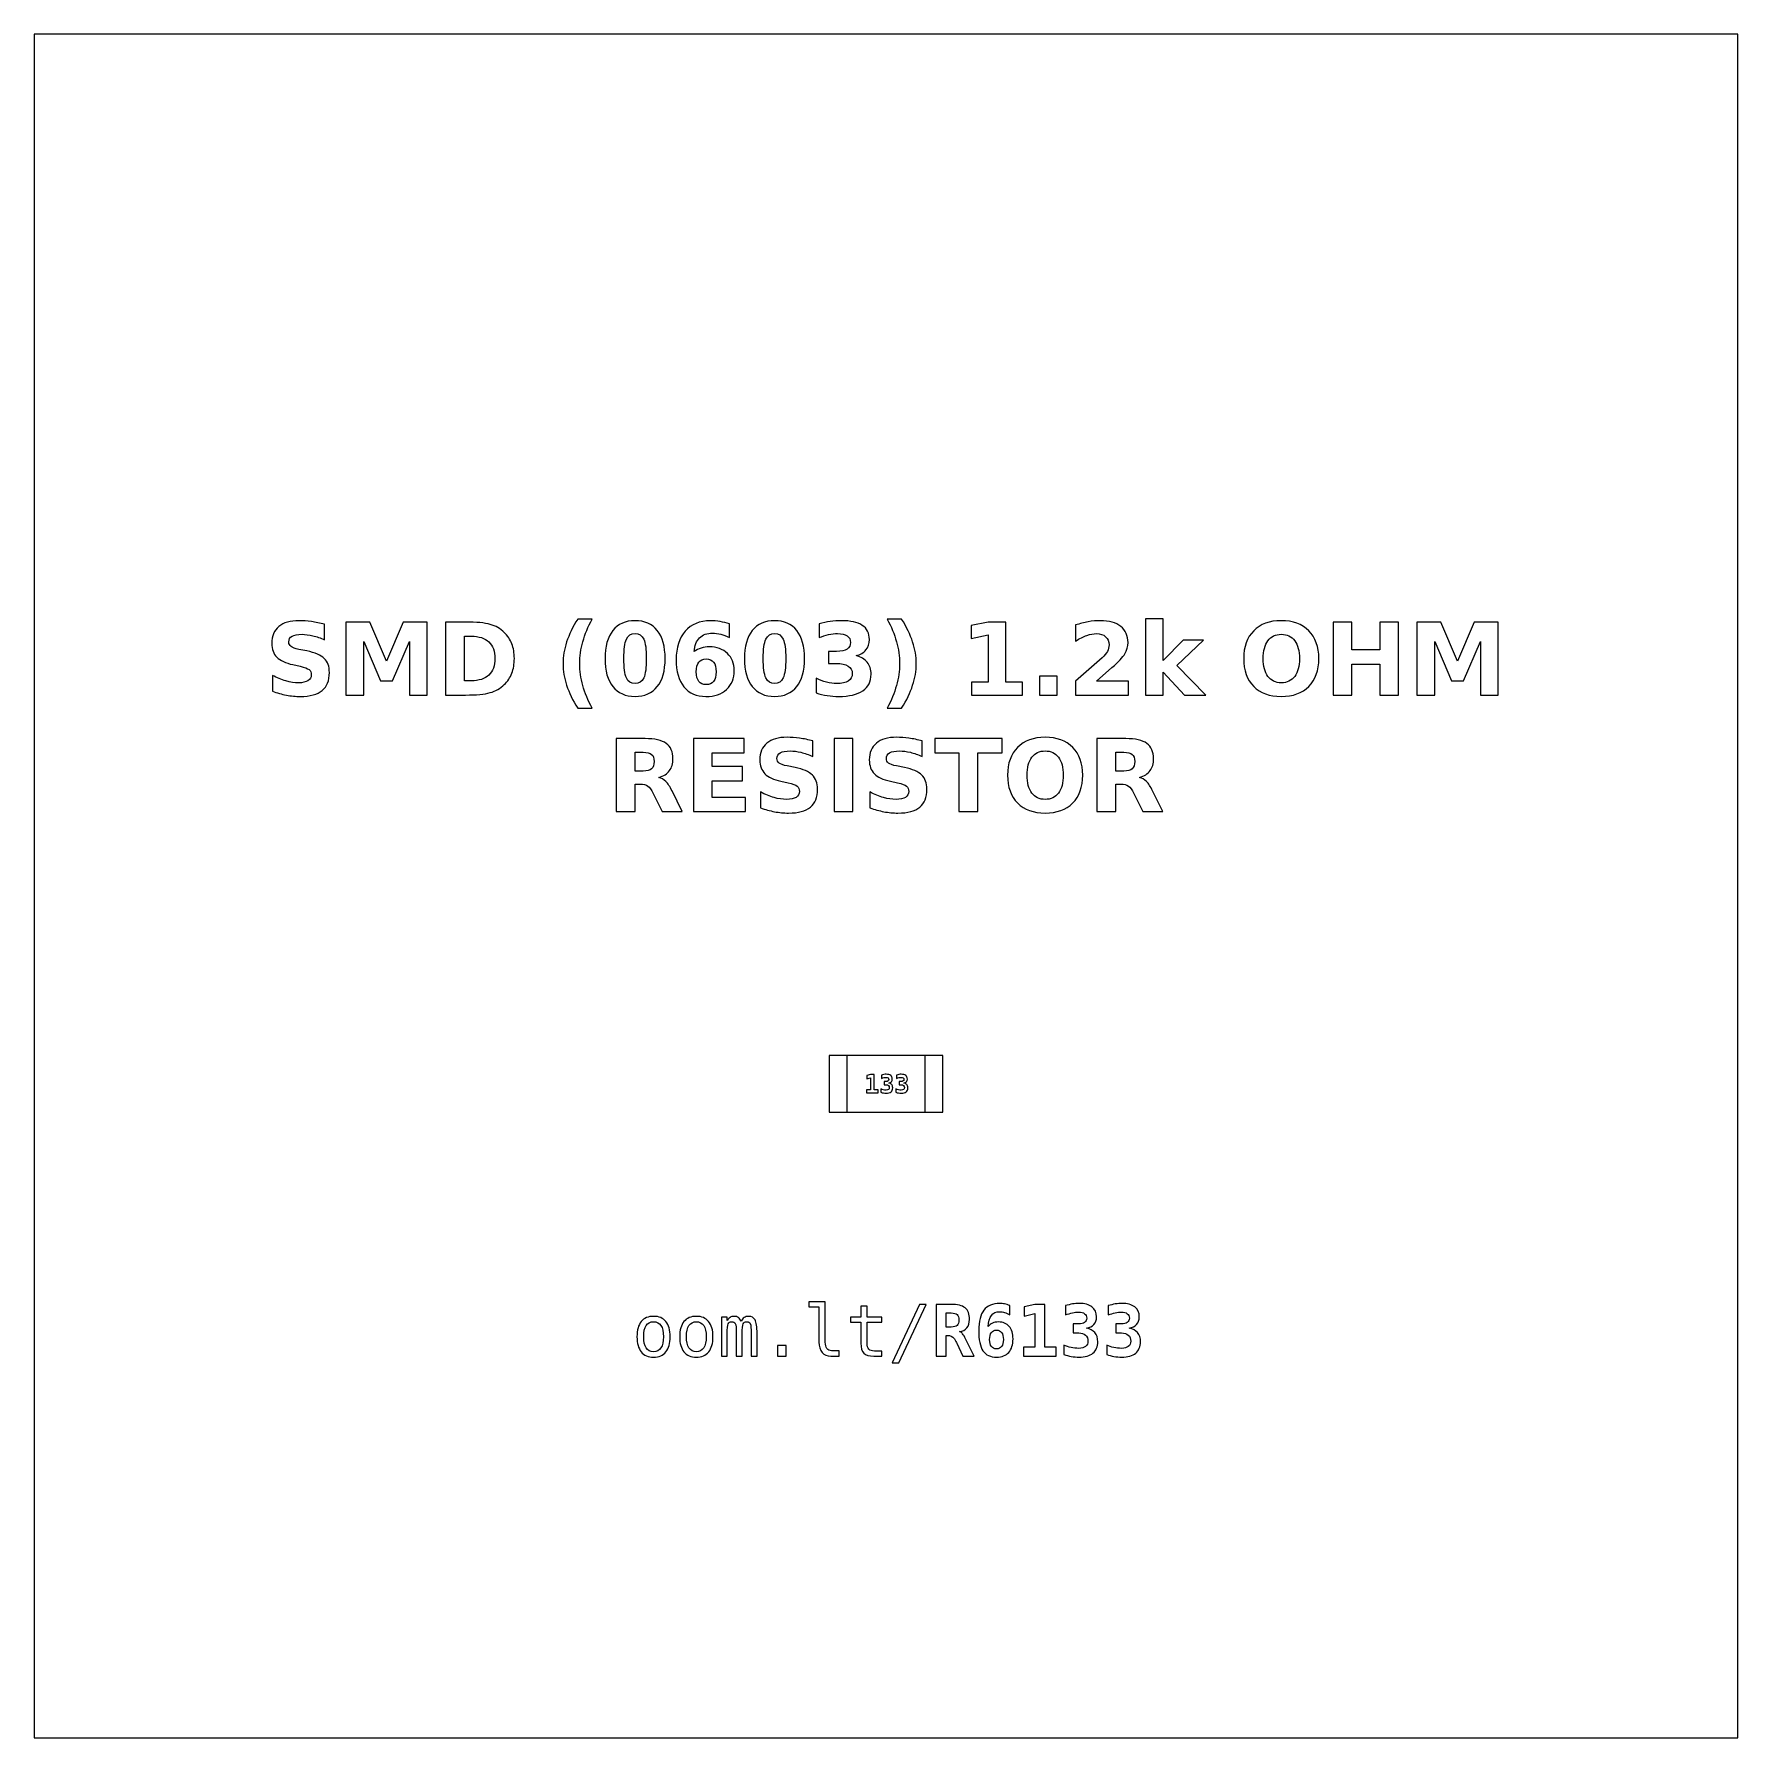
# Model space of a CAD drawing. Header units: centimetres. Extents: x -11.7 to -9.3, y -16.05 to -13.65.
import ezdxf

# ---------------------------------------------------------------- set-up
doc = ezdxf.new("R2010")
doc.units = ezdxf.units.CM
doc.header["$MEASUREMENT"] = 0
doc.layers.add('Layer 1', color=7, linetype='Continuous')

msp = doc.modelspace()

# ---------------------------------------------------------------- linework, layer by layer
at = {"layer": 'Layer 1', "color": 7}
msp.add_lwpolyline([(-11.7, -16.05), (-9.3, -16.05), (-9.3, -13.65), (-11.7, -13.65), (-11.7, -16.05)], close=True, dxfattribs=at)
at = {"layer": 'Layer 1', "color": 7, "lineweight": 9}
for points in [[(-10.58, -15.16855), (-10.42, -15.16855), (-10.42, -15.08855), (-10.58, -15.08855), (-10.58, -15.16855)], [(-10.555, -15.16855), (-10.445, -15.16855), (-10.445, -15.08855), (-10.555, -15.08855), (-10.555, -15.16855)]]:
    msp.add_lwpolyline(points, close=True, dxfattribs=at)
at = {"layer": 'Layer 1', "color": 250}
for points, knots in [([(-11.29076, -14.48139), (-11.29076, -14.48139), (-11.29076, -14.50314), (-11.29076, -14.50314), (-11.29076, -14.50314), (-11.29641, -14.50062), (-11.30193, -14.49872), (-11.30729, -14.49743), (-11.30729, -14.49743), (-11.31268, -14.49613), (-11.31776, -14.4955), (-11.32253, -14.4955), (-11.32253, -14.4955), (-11.32886, -14.4955), (-11.33356, -14.49637), (-11.3366, -14.49811), (-11.3366, -14.49811), (-11.33963, -14.49987), (-11.34114, -14.50258), (-11.34114, -14.50625), (-11.34114, -14.50625), (-11.34114, -14.509), (-11.34013, -14.51116), (-11.33808, -14.51269), (-11.33808, -14.51269), (-11.33603, -14.51422), (-11.33232, -14.51556), (-11.32693, -14.51666), (-11.32693, -14.51666), (-11.32693, -14.51666), (-11.31564, -14.51892), (-11.31564, -14.51892), (-11.31564, -14.51892), (-11.30419, -14.52123), (-11.29608, -14.52471), (-11.29126, -14.52941), (-11.29126, -14.52941), (-11.28643, -14.53409), (-11.28401, -14.54075), (-11.28401, -14.54938), (-11.28401, -14.54938), (-11.28401, -14.56074), (-11.28737, -14.56918), (-11.2941, -14.57471), (-11.2941, -14.57471), (-11.30083, -14.58023), (-11.3111, -14.58301), (-11.32493, -14.58301), (-11.32493, -14.58301), (-11.33147, -14.58301), (-11.33801, -14.5824), (-11.34457, -14.58115), (-11.34457, -14.58115), (-11.35113, -14.5799), (-11.35772, -14.57807), (-11.36428, -14.57565), (-11.36428, -14.57565), (-11.36428, -14.57565), (-11.36428, -14.55326), (-11.36428, -14.55326), (-11.36428, -14.55326), (-11.35772, -14.55674), (-11.35137, -14.55937), (-11.34523, -14.56114), (-11.34523, -14.56114), (-11.33909, -14.5629), (-11.33319, -14.56379), (-11.3275, -14.56379), (-11.3275, -14.56379), (-11.32171, -14.56379), (-11.31727, -14.56283), (-11.31419, -14.5609), (-11.31419, -14.5609), (-11.3111, -14.55897), (-11.30958, -14.55622), (-11.30958, -14.55262), (-11.30958, -14.55262), (-11.30958, -14.54942), (-11.31061, -14.54693), (-11.3127, -14.54519), (-11.3127, -14.54519), (-11.3148, -14.54345), (-11.31896, -14.54188), (-11.32522, -14.54051), (-11.32522, -14.54051), (-11.32522, -14.54051), (-11.33549, -14.53823), (-11.33549, -14.53823), (-11.33549, -14.53823), (-11.34577, -14.53602), (-11.3533, -14.53252), (-11.35805, -14.52769), (-11.35805, -14.52769), (-11.3628, -14.52287), (-11.36517, -14.51636), (-11.36517, -14.5082), (-11.36517, -14.5082), (-11.36517, -14.49794), (-11.36186, -14.49006), (-11.35525, -14.48456), (-11.35525, -14.48456), (-11.34864, -14.47903), (-11.33914, -14.47628), (-11.32672, -14.47628), (-11.32672, -14.47628), (-11.32108, -14.47628), (-11.31527, -14.47671), (-11.30929, -14.47755), (-11.30929, -14.47755), (-11.30332, -14.4784), (-11.29714, -14.47967), (-11.29076, -14.48139)], [0, 0, 0, 0, 0.0357143, 0.0357143, 0.0357143, 0.0357143, 0.0714286, 0.0714286, 0.0714286, 0.0714286, 0.1071429, 0.1071429, 0.1071429, 0.1071429, 0.1428571, 0.1428571, 0.1428571, 0.1428571, 0.1785714, 0.1785714, 0.1785714, 0.1785714, 0.2142857, 0.2142857, 0.2142857, 0.2142857, 0.25, 0.25, 0.25, 0.25, 0.2857143, 0.2857143, 0.2857143, 0.2857143, 0.3214286, 0.3214286, 0.3214286, 0.3214286, 0.3571429, 0.3571429, 0.3571429, 0.3571429, 0.3928571, 0.3928571, 0.3928571, 0.3928571, 0.4285714, 0.4285714, 0.4285714, 0.4285714, 0.4642857, 0.4642857, 0.4642857, 0.4642857, 0.5, 0.5, 0.5, 0.5, 0.5357143, 0.5357143, 0.5357143, 0.5357143, 0.5714286, 0.5714286, 0.5714286, 0.5714286, 0.6071429, 0.6071429, 0.6071429, 0.6071429, 0.6428571, 0.6428571, 0.6428571, 0.6428571, 0.6785714, 0.6785714, 0.6785714, 0.6785714, 0.7142857, 0.7142857, 0.7142857, 0.7142857, 0.75, 0.75, 0.75, 0.75, 0.7857143, 0.7857143, 0.7857143, 0.7857143, 0.8214286, 0.8214286, 0.8214286, 0.8214286, 0.8571429, 0.8571429, 0.8571429, 0.8571429, 0.8928571, 0.8928571, 0.8928571, 0.8928571, 0.9285714, 0.9285714, 0.9285714, 0.9285714, 0.9642857, 0.9642857, 0.9642857, 0.9642857, 1, 1, 1, 1]), ([(-11.26073, -14.47814), (-11.26073, -14.47814), (-11.22698, -14.47814), (-11.22698, -14.47814), (-11.22698, -14.47814), (-11.22698, -14.47814), (-11.20353, -14.5332), (-11.20353, -14.5332), (-11.20353, -14.5332), (-11.20353, -14.5332), (-11.17997, -14.47814), (-11.17997, -14.47814), (-11.17997, -14.47814), (-11.17997, -14.47814), (-11.14629, -14.47814), (-11.14629, -14.47814), (-11.14629, -14.47814), (-11.14629, -14.47814), (-11.14629, -14.58101), (-11.14629, -14.58101), (-11.14629, -14.58101), (-11.14629, -14.58101), (-11.17136, -14.58101), (-11.17136, -14.58101), (-11.17136, -14.58101), (-11.17136, -14.58101), (-11.17136, -14.50577), (-11.17136, -14.50577), (-11.17136, -14.50577), (-11.17136, -14.50577), (-11.19507, -14.56123), (-11.19507, -14.56123), (-11.19507, -14.56123), (-11.19507, -14.56123), (-11.21188, -14.56123), (-11.21188, -14.56123), (-11.21188, -14.56123), (-11.21188, -14.56123), (-11.23559, -14.50577), (-11.23559, -14.50577), (-11.23559, -14.50577), (-11.23559, -14.50577), (-11.23559, -14.58101), (-11.23559, -14.58101), (-11.23559, -14.58101), (-11.23559, -14.58101), (-11.26073, -14.58101), (-11.26073, -14.58101), (-11.26073, -14.58101), (-11.26073, -14.58101), (-11.26073, -14.47814), (-11.26073, -14.47814)], [0, 0, 0, 0, 0.0769231, 0.0769231, 0.0769231, 0.0769231, 0.1538462, 0.1538462, 0.1538462, 0.1538462, 0.2307692, 0.2307692, 0.2307692, 0.2307692, 0.3076923, 0.3076923, 0.3076923, 0.3076923, 0.3846154, 0.3846154, 0.3846154, 0.3846154, 0.4615385, 0.4615385, 0.4615385, 0.4615385, 0.5384615, 0.5384615, 0.5384615, 0.5384615, 0.6153846, 0.6153846, 0.6153846, 0.6153846, 0.6923077, 0.6923077, 0.6923077, 0.6923077, 0.7692308, 0.7692308, 0.7692308, 0.7692308, 0.8461538, 0.8461538, 0.8461538, 0.8461538, 0.9230769, 0.9230769, 0.9230769, 0.9230769, 1, 1, 1, 1]), ([(-11.1203, -14.47814), (-11.1203, -14.47814), (-11.09231, -14.47814), (-11.09231, -14.47814), (-11.09231, -14.47814), (-11.0767, -14.47814), (-11.06508, -14.47925), (-11.05744, -14.48148), (-11.05744, -14.48148), (-11.04979, -14.48371), (-11.04323, -14.48748), (-11.03775, -14.49282), (-11.03775, -14.49282), (-11.03293, -14.49745), (-11.02936, -14.50281), (-11.027, -14.50888), (-11.027, -14.50888), (-11.02468, -14.51492), (-11.0235, -14.52179), (-11.0235, -14.52948), (-11.0235, -14.52948), (-11.0235, -14.53724), (-11.02468, -14.54416), (-11.027, -14.55025), (-11.027, -14.55025), (-11.02936, -14.55634), (-11.03293, -14.5617), (-11.03775, -14.56633), (-11.03775, -14.56633), (-11.04328, -14.57167), (-11.04989, -14.57544), (-11.0576, -14.57767), (-11.0576, -14.57767), (-11.06532, -14.5799), (-11.07689, -14.58101), (-11.09231, -14.58101), (-11.09231, -14.58101), (-11.09231, -14.58101), (-11.1203, -14.58101), (-11.1203, -14.58101), (-11.1203, -14.58101), (-11.1203, -14.58101), (-11.1203, -14.47814), (-11.1203, -14.47814)], [0, 0, 0, 0, 0.0909091, 0.0909091, 0.0909091, 0.0909091, 0.1818182, 0.1818182, 0.1818182, 0.1818182, 0.2727273, 0.2727273, 0.2727273, 0.2727273, 0.3636364, 0.3636364, 0.3636364, 0.3636364, 0.4545455, 0.4545455, 0.4545455, 0.4545455, 0.5454545, 0.5454545, 0.5454545, 0.5454545, 0.6363636, 0.6363636, 0.6363636, 0.6363636, 0.7272727, 0.7272727, 0.7272727, 0.7272727, 0.8181818, 0.8181818, 0.8181818, 0.8181818, 0.9090909, 0.9090909, 0.9090909, 0.9090909, 1, 1, 1, 1]), ([(-10.91381, -14.59961), (-10.91381, -14.59961), (-10.93427, -14.59961), (-10.93427, -14.59961), (-10.93427, -14.59961), (-10.9413, -14.58828), (-10.9465, -14.57748), (-10.94984, -14.56725), (-10.94984, -14.56725), (-10.9532, -14.55704), (-10.95487, -14.54691), (-10.95487, -14.53684), (-10.95487, -14.53684), (-10.95487, -14.52678), (-10.95318, -14.51659), (-10.94982, -14.50629), (-10.94982, -14.50629), (-10.94643, -14.49597), (-10.94126, -14.4852), (-10.93427, -14.47393), (-10.93427, -14.47393), (-10.93427, -14.47393), (-10.91381, -14.47393), (-10.91381, -14.47393), (-10.91381, -14.47393), (-10.91969, -14.48482), (-10.92409, -14.49547), (-10.92703, -14.50587), (-10.92703, -14.50587), (-10.92997, -14.51626), (-10.93145, -14.52654), (-10.93145, -14.5367), (-10.93145, -14.5367), (-10.93145, -14.54686), (-10.92999, -14.55714), (-10.92708, -14.56758), (-10.92708, -14.56758), (-10.92416, -14.578), (-10.91974, -14.58868), (-10.91381, -14.59961)], [0, 0, 0, 0, 0.1, 0.1, 0.1, 0.1, 0.2, 0.2, 0.2, 0.2, 0.3, 0.3, 0.3, 0.3, 0.4, 0.4, 0.4, 0.4, 0.5, 0.5, 0.5, 0.5, 0.6, 0.6, 0.6, 0.6, 0.7, 0.7, 0.7, 0.7, 0.8, 0.8, 0.8, 0.8, 0.9, 0.9, 0.9, 0.9, 1, 1, 1, 1]), ([(-10.81108, -14.52967), (-10.81108, -14.54672), (-10.81475, -14.55987), (-10.82211, -14.56913), (-10.82211, -14.56913), (-10.82945, -14.57838), (-10.83989, -14.58301), (-10.85339, -14.58301), (-10.85339, -14.58301), (-10.86694, -14.58301), (-10.8774, -14.57838), (-10.88474, -14.56913), (-10.88474, -14.56913), (-10.8921, -14.55987), (-10.89577, -14.54672), (-10.89577, -14.52967), (-10.89577, -14.52967), (-10.89577, -14.5126), (-10.8921, -14.49942), (-10.88474, -14.49016), (-10.88474, -14.49016), (-10.8774, -14.48092), (-10.86694, -14.47628), (-10.85339, -14.47628), (-10.85339, -14.47628), (-10.83989, -14.47628), (-10.82945, -14.48092), (-10.82211, -14.49016), (-10.82211, -14.49016), (-10.81475, -14.49942), (-10.81108, -14.5126), (-10.81108, -14.52967)], [0, 0, 0, 0, 0.125, 0.125, 0.125, 0.125, 0.25, 0.25, 0.25, 0.25, 0.375, 0.375, 0.375, 0.375, 0.5, 0.5, 0.5, 0.5, 0.625, 0.625, 0.625, 0.625, 0.75, 0.75, 0.75, 0.75, 0.875, 0.875, 0.875, 0.875, 1, 1, 1, 1]), ([(-10.83761, -14.52948), (-10.83761, -14.51662), (-10.83881, -14.50756), (-10.84123, -14.50229), (-10.84123, -14.50229), (-10.84363, -14.49705), (-10.8477, -14.49442), (-10.85339, -14.49442), (-10.85339, -14.49442), (-10.85908, -14.49442), (-10.86315, -14.49705), (-10.8656, -14.50229), (-10.8656, -14.50229), (-10.86802, -14.50756), (-10.86924, -14.51662), (-10.86924, -14.52948), (-10.86924, -14.52948), (-10.86924, -14.54246), (-10.86802, -14.55164), (-10.8656, -14.55695), (-10.8656, -14.55695), (-10.86315, -14.56229), (-10.85908, -14.56495), (-10.85339, -14.56495), (-10.85339, -14.56495), (-10.84775, -14.56495), (-10.8437, -14.56229), (-10.84125, -14.55695), (-10.84125, -14.55695), (-10.83883, -14.55164), (-10.83761, -14.54246), (-10.83761, -14.52948)], [0, 0, 0, 0, 0.125, 0.125, 0.125, 0.125, 0.25, 0.25, 0.25, 0.25, 0.375, 0.375, 0.375, 0.375, 0.5, 0.5, 0.5, 0.5, 0.625, 0.625, 0.625, 0.625, 0.75, 0.75, 0.75, 0.75, 0.875, 0.875, 0.875, 0.875, 1, 1, 1, 1]), ([(-10.72049, -14.48082), (-10.72049, -14.48082), (-10.72049, -14.49985), (-10.72049, -14.49985), (-10.72049, -14.49985), (-10.72486, -14.49778), (-10.72895, -14.49625), (-10.73281, -14.49526), (-10.73281, -14.49526), (-10.73667, -14.49427), (-10.74045, -14.49378), (-10.74412, -14.49378), (-10.74412, -14.49378), (-10.75203, -14.49378), (-10.75816, -14.49597), (-10.76258, -14.50037), (-10.76258, -14.50037), (-10.76698, -14.50474), (-10.76957, -14.51125), (-10.7703, -14.51989), (-10.7703, -14.51989), (-10.76727, -14.51765), (-10.76397, -14.51596), (-10.76044, -14.51483), (-10.76044, -14.51483), (-10.75692, -14.5137), (-10.75306, -14.51314), (-10.74887, -14.51314), (-10.74887, -14.51314), (-10.73836, -14.51314), (-10.72987, -14.51622), (-10.72343, -14.52238), (-10.72343, -14.52238), (-10.71696, -14.52852), (-10.71374, -14.53658), (-10.71374, -14.54656), (-10.71374, -14.54656), (-10.71374, -14.55759), (-10.71734, -14.56641), (-10.72456, -14.57306), (-10.72456, -14.57306), (-10.73175, -14.57969), (-10.74144, -14.58301), (-10.75355, -14.58301), (-10.75355, -14.58301), (-10.76691, -14.58301), (-10.77726, -14.57849), (-10.7846, -14.56946), (-10.7846, -14.56946), (-10.79191, -14.56045), (-10.79558, -14.54764), (-10.79558, -14.53106), (-10.79558, -14.53106), (-10.79558, -14.51408), (-10.7913, -14.50072), (-10.78274, -14.49101), (-10.78274, -14.49101), (-10.77416, -14.48129), (-10.76242, -14.47642), (-10.74749, -14.47642), (-10.74749, -14.47642), (-10.74276, -14.47642), (-10.73817, -14.4768), (-10.7337, -14.47753), (-10.7337, -14.47753), (-10.72926, -14.47826), (-10.72486, -14.47936), (-10.72049, -14.48082)], [0, 0, 0, 0, 0.0588235, 0.0588235, 0.0588235, 0.0588235, 0.1176471, 0.1176471, 0.1176471, 0.1176471, 0.1764706, 0.1764706, 0.1764706, 0.1764706, 0.2352941, 0.2352941, 0.2352941, 0.2352941, 0.2941176, 0.2941176, 0.2941176, 0.2941176, 0.3529412, 0.3529412, 0.3529412, 0.3529412, 0.4117647, 0.4117647, 0.4117647, 0.4117647, 0.4705882, 0.4705882, 0.4705882, 0.4705882, 0.5294118, 0.5294118, 0.5294118, 0.5294118, 0.5882353, 0.5882353, 0.5882353, 0.5882353, 0.6470588, 0.6470588, 0.6470588, 0.6470588, 0.7058824, 0.7058824, 0.7058824, 0.7058824, 0.7647059, 0.7647059, 0.7647059, 0.7647059, 0.8235294, 0.8235294, 0.8235294, 0.8235294, 0.8823529, 0.8823529, 0.8823529, 0.8823529, 0.9411765, 0.9411765, 0.9411765, 0.9411765, 1, 1, 1, 1]), ([(-10.6147, -14.52967), (-10.6147, -14.54672), (-10.61837, -14.55987), (-10.62573, -14.56913), (-10.62573, -14.56913), (-10.63307, -14.57838), (-10.64351, -14.58301), (-10.65701, -14.58301), (-10.65701, -14.58301), (-10.67056, -14.58301), (-10.68102, -14.57838), (-10.68836, -14.56913), (-10.68836, -14.56913), (-10.69572, -14.55987), (-10.69939, -14.54672), (-10.69939, -14.52967), (-10.69939, -14.52967), (-10.69939, -14.5126), (-10.69572, -14.49942), (-10.68836, -14.49016), (-10.68836, -14.49016), (-10.68102, -14.48092), (-10.67056, -14.47628), (-10.65701, -14.47628), (-10.65701, -14.47628), (-10.64351, -14.47628), (-10.63307, -14.48092), (-10.62573, -14.49016), (-10.62573, -14.49016), (-10.61837, -14.49942), (-10.6147, -14.5126), (-10.6147, -14.52967)], [0, 0, 0, 0, 0.125, 0.125, 0.125, 0.125, 0.25, 0.25, 0.25, 0.25, 0.375, 0.375, 0.375, 0.375, 0.5, 0.5, 0.5, 0.5, 0.625, 0.625, 0.625, 0.625, 0.75, 0.75, 0.75, 0.75, 0.875, 0.875, 0.875, 0.875, 1, 1, 1, 1]), ([(-10.64123, -14.52948), (-10.64123, -14.51662), (-10.64243, -14.50756), (-10.64485, -14.50229), (-10.64485, -14.50229), (-10.64725, -14.49705), (-10.65132, -14.49442), (-10.65701, -14.49442), (-10.65701, -14.49442), (-10.6627, -14.49442), (-10.66677, -14.49705), (-10.66922, -14.50229), (-10.66922, -14.50229), (-10.67164, -14.50756), (-10.67286, -14.51662), (-10.67286, -14.52948), (-10.67286, -14.52948), (-10.67286, -14.54246), (-10.67164, -14.55164), (-10.66922, -14.55695), (-10.66922, -14.55695), (-10.66677, -14.56229), (-10.6627, -14.56495), (-10.65701, -14.56495), (-10.65701, -14.56495), (-10.65137, -14.56495), (-10.64732, -14.56229), (-10.64487, -14.55695), (-10.64487, -14.55695), (-10.64245, -14.55164), (-10.64123, -14.54246), (-10.64123, -14.52948)], [0, 0, 0, 0, 0.125, 0.125, 0.125, 0.125, 0.25, 0.25, 0.25, 0.25, 0.375, 0.375, 0.375, 0.375, 0.5, 0.5, 0.5, 0.5, 0.625, 0.625, 0.625, 0.625, 0.75, 0.75, 0.75, 0.75, 0.875, 0.875, 0.875, 0.875, 1, 1, 1, 1]), ([(-10.54222, -14.52553), (-10.5353, -14.52732), (-10.53001, -14.53045), (-10.52641, -14.53487), (-10.52641, -14.53487), (-10.52281, -14.53931), (-10.521, -14.54493), (-10.521, -14.55178), (-10.521, -14.55178), (-10.521, -14.56198), (-10.52491, -14.56974), (-10.53271, -14.57506), (-10.53271, -14.57506), (-10.54052, -14.58035), (-10.55191, -14.58301), (-10.56689, -14.58301), (-10.56689, -14.58301), (-10.57218, -14.58301), (-10.57747, -14.58259), (-10.58279, -14.58174), (-10.58279, -14.58174), (-10.58808, -14.58089), (-10.59332, -14.5796), (-10.59852, -14.57791), (-10.59852, -14.57791), (-10.59852, -14.57791), (-10.59852, -14.55744), (-10.59852, -14.55744), (-10.59852, -14.55744), (-10.59356, -14.55991), (-10.58864, -14.5618), (-10.58375, -14.56307), (-10.58375, -14.56307), (-10.57886, -14.56431), (-10.57404, -14.56495), (-10.56931, -14.56495), (-10.56931, -14.56495), (-10.56228, -14.56495), (-10.55689, -14.56372), (-10.55315, -14.5613), (-10.55315, -14.5613), (-10.54941, -14.55886), (-10.54753, -14.55538), (-10.54753, -14.55081), (-10.54753, -14.55081), (-10.54753, -14.54613), (-10.54946, -14.54258), (-10.55329, -14.54018), (-10.55329, -14.54018), (-10.55713, -14.53776), (-10.56279, -14.53656), (-10.57027, -14.53656), (-10.57027, -14.53656), (-10.57027, -14.53656), (-10.58088, -14.53656), (-10.58088, -14.53656), (-10.58088, -14.53656), (-10.58088, -14.53656), (-10.58088, -14.51946), (-10.58088, -14.51946), (-10.58088, -14.51946), (-10.58088, -14.51946), (-10.56973, -14.51946), (-10.56973, -14.51946), (-10.56973, -14.51946), (-10.56305, -14.51946), (-10.55811, -14.51843), (-10.55485, -14.51633), (-10.55485, -14.51633), (-10.55158, -14.51424), (-10.54995, -14.51107), (-10.54995, -14.50681), (-10.54995, -14.50681), (-10.54995, -14.50286), (-10.55153, -14.4998), (-10.5547, -14.49766), (-10.5547, -14.49766), (-10.55788, -14.4955), (-10.56235, -14.49442), (-10.56813, -14.49442), (-10.56813, -14.49442), (-10.57241, -14.49442), (-10.57672, -14.49489), (-10.58109, -14.49585), (-10.58109, -14.49585), (-10.58544, -14.49681), (-10.58977, -14.49825), (-10.5941, -14.50013), (-10.5941, -14.50013), (-10.5941, -14.50013), (-10.5941, -14.4807), (-10.5941, -14.4807), (-10.5941, -14.4807), (-10.58885, -14.47922), (-10.58368, -14.47812), (-10.57853, -14.47739), (-10.57853, -14.47739), (-10.57338, -14.47666), (-10.56835, -14.47628), (-10.56338, -14.47628), (-10.56338, -14.47628), (-10.55002, -14.47628), (-10.54001, -14.47847), (-10.53337, -14.48287), (-10.53337, -14.48287), (-10.52674, -14.48724), (-10.52343, -14.49385), (-10.52343, -14.50267), (-10.52343, -14.50267), (-10.52343, -14.50867), (-10.525, -14.51361), (-10.52818, -14.51744), (-10.52818, -14.51744), (-10.53135, -14.52127), (-10.53603, -14.52398), (-10.54222, -14.52553)], [0, 0, 0, 0, 0.0344828, 0.0344828, 0.0344828, 0.0344828, 0.0689655, 0.0689655, 0.0689655, 0.0689655, 0.1034483, 0.1034483, 0.1034483, 0.1034483, 0.137931, 0.137931, 0.137931, 0.137931, 0.1724138, 0.1724138, 0.1724138, 0.1724138, 0.2068966, 0.2068966, 0.2068966, 0.2068966, 0.2413793, 0.2413793, 0.2413793, 0.2413793, 0.2758621, 0.2758621, 0.2758621, 0.2758621, 0.3103448, 0.3103448, 0.3103448, 0.3103448, 0.3448276, 0.3448276, 0.3448276, 0.3448276, 0.3793103, 0.3793103, 0.3793103, 0.3793103, 0.4137931, 0.4137931, 0.4137931, 0.4137931, 0.4482759, 0.4482759, 0.4482759, 0.4482759, 0.4827586, 0.4827586, 0.4827586, 0.4827586, 0.5172414, 0.5172414, 0.5172414, 0.5172414, 0.5517241, 0.5517241, 0.5517241, 0.5517241, 0.5862069, 0.5862069, 0.5862069, 0.5862069, 0.6206897, 0.6206897, 0.6206897, 0.6206897, 0.6551724, 0.6551724, 0.6551724, 0.6551724, 0.6896552, 0.6896552, 0.6896552, 0.6896552, 0.7241379, 0.7241379, 0.7241379, 0.7241379, 0.7586207, 0.7586207, 0.7586207, 0.7586207, 0.7931034, 0.7931034, 0.7931034, 0.7931034, 0.8275862, 0.8275862, 0.8275862, 0.8275862, 0.862069, 0.862069, 0.862069, 0.862069, 0.8965517, 0.8965517, 0.8965517, 0.8965517, 0.9310345, 0.9310345, 0.9310345, 0.9310345, 0.9655172, 0.9655172, 0.9655172, 0.9655172, 1, 1, 1, 1]), ([(-10.49847, -14.59961), (-10.49259, -14.58868), (-10.48817, -14.578), (-10.48523, -14.56758), (-10.48523, -14.56758), (-10.48229, -14.55714), (-10.48083, -14.54686), (-10.48083, -14.5367), (-10.48083, -14.5367), (-10.48083, -14.52654), (-10.48229, -14.51626), (-10.48523, -14.50587), (-10.48523, -14.50587), (-10.48817, -14.49547), (-10.49259, -14.48482), (-10.49847, -14.47393), (-10.49847, -14.47393), (-10.49847, -14.47393), (-10.47801, -14.47393), (-10.47801, -14.47393), (-10.47801, -14.47393), (-10.47103, -14.4852), (-10.46585, -14.49597), (-10.46246, -14.50629), (-10.46246, -14.50629), (-10.4591, -14.51659), (-10.45741, -14.52678), (-10.45741, -14.53684), (-10.45741, -14.53684), (-10.45741, -14.54691), (-10.45908, -14.55704), (-10.46244, -14.56725), (-10.46244, -14.56725), (-10.46578, -14.57748), (-10.47098, -14.58828), (-10.47801, -14.59961), (-10.47801, -14.59961), (-10.47801, -14.59961), (-10.49847, -14.59961), (-10.49847, -14.59961)], [0, 0, 0, 0, 0.1, 0.1, 0.1, 0.1, 0.2, 0.2, 0.2, 0.2, 0.3, 0.3, 0.3, 0.3, 0.4, 0.4, 0.4, 0.4, 0.5, 0.5, 0.5, 0.5, 0.6, 0.6, 0.6, 0.6, 0.7, 0.7, 0.7, 0.7, 0.8, 0.8, 0.8, 0.8, 0.9, 0.9, 0.9, 0.9, 1, 1, 1, 1]), ([(-10.37961, -14.56269), (-10.37961, -14.56269), (-10.35618, -14.56269), (-10.35618, -14.56269), (-10.35618, -14.56269), (-10.35618, -14.56269), (-10.35618, -14.4962), (-10.35618, -14.4962), (-10.35618, -14.4962), (-10.35618, -14.4962), (-10.38022, -14.50117), (-10.38022, -14.50117), (-10.38022, -14.50117), (-10.38022, -14.50117), (-10.38022, -14.4831), (-10.38022, -14.4831), (-10.38022, -14.4831), (-10.38022, -14.4831), (-10.35632, -14.47814), (-10.35632, -14.47814), (-10.35632, -14.47814), (-10.35632, -14.47814), (-10.33111, -14.47814), (-10.33111, -14.47814), (-10.33111, -14.47814), (-10.33111, -14.47814), (-10.33111, -14.56269), (-10.33111, -14.56269), (-10.33111, -14.56269), (-10.33111, -14.56269), (-10.30769, -14.56269), (-10.30769, -14.56269), (-10.30769, -14.56269), (-10.30769, -14.56269), (-10.30769, -14.58101), (-10.30769, -14.58101), (-10.30769, -14.58101), (-10.30769, -14.58101), (-10.37961, -14.58101), (-10.37961, -14.58101), (-10.37961, -14.58101), (-10.37961, -14.58101), (-10.37961, -14.56269), (-10.37961, -14.56269)], [0, 0, 0, 0, 0.0909091, 0.0909091, 0.0909091, 0.0909091, 0.1818182, 0.1818182, 0.1818182, 0.1818182, 0.2727273, 0.2727273, 0.2727273, 0.2727273, 0.3636364, 0.3636364, 0.3636364, 0.3636364, 0.4545455, 0.4545455, 0.4545455, 0.4545455, 0.5454545, 0.5454545, 0.5454545, 0.5454545, 0.6363636, 0.6363636, 0.6363636, 0.6363636, 0.7272727, 0.7272727, 0.7272727, 0.7272727, 0.8181818, 0.8181818, 0.8181818, 0.8181818, 0.9090909, 0.9090909, 0.9090909, 0.9090909, 1, 1, 1, 1]), ([(-10.20369, -14.56151), (-10.20369, -14.56151), (-10.15841, -14.56151), (-10.15841, -14.56151), (-10.15841, -14.56151), (-10.15841, -14.56151), (-10.15841, -14.58101), (-10.15841, -14.58101), (-10.15841, -14.58101), (-10.15841, -14.58101), (-10.23318, -14.58101), (-10.23318, -14.58101), (-10.23318, -14.58101), (-10.23318, -14.58101), (-10.23318, -14.56151), (-10.23318, -14.56151), (-10.23318, -14.56151), (-10.23318, -14.56151), (-10.19562, -14.52838), (-10.19562, -14.52838), (-10.19562, -14.52838), (-10.19226, -14.52534), (-10.18979, -14.52238), (-10.18819, -14.51949), (-10.18819, -14.51949), (-10.18657, -14.51659), (-10.18577, -14.51358), (-10.18577, -14.51045), (-10.18577, -14.51045), (-10.18577, -14.50563), (-10.18739, -14.50175), (-10.19063, -14.49881), (-10.19063, -14.49881), (-10.19386, -14.49587), (-10.19816, -14.49442), (-10.20355, -14.49442), (-10.20355, -14.49442), (-10.20768, -14.49442), (-10.2122, -14.49531), (-10.21712, -14.49707), (-10.21712, -14.49707), (-10.22203, -14.49884), (-10.2273, -14.50147), (-10.2329, -14.50495), (-10.2329, -14.50495), (-10.2329, -14.50495), (-10.2329, -14.48235), (-10.2329, -14.48235), (-10.2329, -14.48235), (-10.22692, -14.48038), (-10.22102, -14.47887), (-10.21519, -14.47784), (-10.21519, -14.47784), (-10.20935, -14.4768), (-10.20364, -14.47628), (-10.19802, -14.47628), (-10.19802, -14.47628), (-10.18572, -14.47628), (-10.17615, -14.47899), (-10.16933, -14.48442), (-10.16933, -14.48442), (-10.16251, -14.48983), (-10.1591, -14.49738), (-10.1591, -14.50709), (-10.1591, -14.50709), (-10.1591, -14.51269), (-10.16055, -14.51791), (-10.16345, -14.52276), (-10.16345, -14.52276), (-10.16634, -14.5276), (-10.17243, -14.53409), (-10.1817, -14.54223), (-10.1817, -14.54223), (-10.1817, -14.54223), (-10.20369, -14.56151), (-10.20369, -14.56151)], [0, 0, 0, 0, 0.0526316, 0.0526316, 0.0526316, 0.0526316, 0.1052632, 0.1052632, 0.1052632, 0.1052632, 0.1578947, 0.1578947, 0.1578947, 0.1578947, 0.2105263, 0.2105263, 0.2105263, 0.2105263, 0.2631579, 0.2631579, 0.2631579, 0.2631579, 0.3157895, 0.3157895, 0.3157895, 0.3157895, 0.3684211, 0.3684211, 0.3684211, 0.3684211, 0.4210526, 0.4210526, 0.4210526, 0.4210526, 0.4736842, 0.4736842, 0.4736842, 0.4736842, 0.5263158, 0.5263158, 0.5263158, 0.5263158, 0.5789474, 0.5789474, 0.5789474, 0.5789474, 0.6315789, 0.6315789, 0.6315789, 0.6315789, 0.6842105, 0.6842105, 0.6842105, 0.6842105, 0.7368421, 0.7368421, 0.7368421, 0.7368421, 0.7894737, 0.7894737, 0.7894737, 0.7894737, 0.8421053, 0.8421053, 0.8421053, 0.8421053, 0.8947368, 0.8947368, 0.8947368, 0.8947368, 0.9473684, 0.9473684, 0.9473684, 0.9473684, 1, 1, 1, 1]), ([(-10.13431, -14.47379), (-10.13431, -14.47379), (-10.10964, -14.47379), (-10.10964, -14.47379), (-10.10964, -14.47379), (-10.10964, -14.47379), (-10.10964, -14.53216), (-10.10964, -14.53216), (-10.10964, -14.53216), (-10.10964, -14.53216), (-10.08125, -14.50385), (-10.08125, -14.50385), (-10.08125, -14.50385), (-10.08125, -14.50385), (-10.05258, -14.50385), (-10.05258, -14.50385), (-10.05258, -14.50385), (-10.05258, -14.50385), (-10.09028, -14.53926), (-10.09028, -14.53926), (-10.09028, -14.53926), (-10.09028, -14.53926), (-10.04962, -14.58101), (-10.04962, -14.58101), (-10.04962, -14.58101), (-10.04962, -14.58101), (-10.07953, -14.58101), (-10.07953, -14.58101), (-10.07953, -14.58101), (-10.07953, -14.58101), (-10.10964, -14.54884), (-10.10964, -14.54884), (-10.10964, -14.54884), (-10.10964, -14.54884), (-10.10964, -14.58101), (-10.10964, -14.58101), (-10.10964, -14.58101), (-10.10964, -14.58101), (-10.13431, -14.58101), (-10.13431, -14.58101), (-10.13431, -14.58101), (-10.13431, -14.58101), (-10.13431, -14.47379), (-10.13431, -14.47379)], [0, 0, 0, 0, 0.0909091, 0.0909091, 0.0909091, 0.0909091, 0.1818182, 0.1818182, 0.1818182, 0.1818182, 0.2727273, 0.2727273, 0.2727273, 0.2727273, 0.3636364, 0.3636364, 0.3636364, 0.3636364, 0.4545455, 0.4545455, 0.4545455, 0.4545455, 0.5454545, 0.5454545, 0.5454545, 0.5454545, 0.6363636, 0.6363636, 0.6363636, 0.6363636, 0.7272727, 0.7272727, 0.7272727, 0.7272727, 0.8181818, 0.8181818, 0.8181818, 0.8181818, 0.9090909, 0.9090909, 0.9090909, 0.9090909, 1, 1, 1, 1]), ([(-9.94324, -14.47628), (-9.92671, -14.47628), (-9.91375, -14.48101), (-9.90439, -14.49049), (-9.90439, -14.49049), (-9.89501, -14.49994), (-9.89033, -14.51299), (-9.89033, -14.52967), (-9.89033, -14.52967), (-9.89033, -14.5463), (-9.89501, -14.55935), (-9.90439, -14.5688), (-9.90439, -14.5688), (-9.91375, -14.57828), (-9.92671, -14.58301), (-9.94324, -14.58301), (-9.94324, -14.58301), (-9.95973, -14.58301), (-9.97266, -14.57828), (-9.98207, -14.5688), (-9.98207, -14.5688), (-9.99145, -14.55935), (-9.99616, -14.5463), (-9.99616, -14.52967), (-9.99616, -14.52967), (-9.99616, -14.51299), (-9.99145, -14.49994), (-9.98207, -14.49049), (-9.98207, -14.49049), (-9.97266, -14.48101), (-9.95973, -14.47628), (-9.94324, -14.47628)], [0, 0, 0, 0, 0.125, 0.125, 0.125, 0.125, 0.25, 0.25, 0.25, 0.25, 0.375, 0.375, 0.375, 0.375, 0.5, 0.5, 0.5, 0.5, 0.625, 0.625, 0.625, 0.625, 0.75, 0.75, 0.75, 0.75, 0.875, 0.875, 0.875, 0.875, 1, 1, 1, 1]), ([(-9.94324, -14.4955), (-9.95133, -14.4955), (-9.95759, -14.49848), (-9.96206, -14.50446), (-9.96206, -14.50446), (-9.9665, -14.51043), (-9.96874, -14.51883), (-9.96874, -14.52967), (-9.96874, -14.52967), (-9.96874, -14.54049), (-9.9665, -14.54886), (-9.96206, -14.55483), (-9.96206, -14.55483), (-9.95759, -14.56081), (-9.95133, -14.56379), (-9.94324, -14.56379), (-9.94324, -14.56379), (-9.9351, -14.56379), (-9.92883, -14.56081), (-9.92436, -14.55483), (-9.92436, -14.55483), (-9.91991, -14.54886), (-9.91768, -14.54049), (-9.91768, -14.52967), (-9.91768, -14.52967), (-9.91768, -14.51883), (-9.91991, -14.51043), (-9.92436, -14.50446), (-9.92436, -14.50446), (-9.92883, -14.49848), (-9.9351, -14.4955), (-9.94324, -14.4955)], [0, 0, 0, 0, 0.125, 0.125, 0.125, 0.125, 0.25, 0.25, 0.25, 0.25, 0.375, 0.375, 0.375, 0.375, 0.5, 0.5, 0.5, 0.5, 0.625, 0.625, 0.625, 0.625, 0.75, 0.75, 0.75, 0.75, 0.875, 0.875, 0.875, 0.875, 1, 1, 1, 1]), ([(-9.87026, -14.47814), (-9.87026, -14.47814), (-9.84373, -14.47814), (-9.84373, -14.47814), (-9.84373, -14.47814), (-9.84373, -14.47814), (-9.84373, -14.51735), (-9.84373, -14.51735), (-9.84373, -14.51735), (-9.84373, -14.51735), (-9.8046, -14.51735), (-9.8046, -14.51735), (-9.8046, -14.51735), (-9.8046, -14.51735), (-9.8046, -14.47814), (-9.8046, -14.47814), (-9.8046, -14.47814), (-9.8046, -14.47814), (-9.77807, -14.47814), (-9.77807, -14.47814), (-9.77807, -14.47814), (-9.77807, -14.47814), (-9.77807, -14.58101), (-9.77807, -14.58101), (-9.77807, -14.58101), (-9.77807, -14.58101), (-9.8046, -14.58101), (-9.8046, -14.58101), (-9.8046, -14.58101), (-9.8046, -14.58101), (-9.8046, -14.53741), (-9.8046, -14.53741), (-9.8046, -14.53741), (-9.8046, -14.53741), (-9.84373, -14.53741), (-9.84373, -14.53741), (-9.84373, -14.53741), (-9.84373, -14.53741), (-9.84373, -14.58101), (-9.84373, -14.58101), (-9.84373, -14.58101), (-9.84373, -14.58101), (-9.87026, -14.58101), (-9.87026, -14.58101), (-9.87026, -14.58101), (-9.87026, -14.58101), (-9.87026, -14.47814), (-9.87026, -14.47814)], [0, 0, 0, 0, 0.0833333, 0.0833333, 0.0833333, 0.0833333, 0.1666667, 0.1666667, 0.1666667, 0.1666667, 0.25, 0.25, 0.25, 0.25, 0.3333333, 0.3333333, 0.3333333, 0.3333333, 0.4166667, 0.4166667, 0.4166667, 0.4166667, 0.5, 0.5, 0.5, 0.5, 0.5833333, 0.5833333, 0.5833333, 0.5833333, 0.6666667, 0.6666667, 0.6666667, 0.6666667, 0.75, 0.75, 0.75, 0.75, 0.8333333, 0.8333333, 0.8333333, 0.8333333, 0.9166667, 0.9166667, 0.9166667, 0.9166667, 1, 1, 1, 1]), ([(-9.75217, -14.47814), (-9.75217, -14.47814), (-9.71842, -14.47814), (-9.71842, -14.47814), (-9.71842, -14.47814), (-9.71842, -14.47814), (-9.69497, -14.5332), (-9.69497, -14.5332), (-9.69497, -14.5332), (-9.69497, -14.5332), (-9.67141, -14.47814), (-9.67141, -14.47814), (-9.67141, -14.47814), (-9.67141, -14.47814), (-9.63773, -14.47814), (-9.63773, -14.47814), (-9.63773, -14.47814), (-9.63773, -14.47814), (-9.63773, -14.58101), (-9.63773, -14.58101), (-9.63773, -14.58101), (-9.63773, -14.58101), (-9.6628, -14.58101), (-9.6628, -14.58101), (-9.6628, -14.58101), (-9.6628, -14.58101), (-9.6628, -14.50577), (-9.6628, -14.50577), (-9.6628, -14.50577), (-9.6628, -14.50577), (-9.68651, -14.56123), (-9.68651, -14.56123), (-9.68651, -14.56123), (-9.68651, -14.56123), (-9.70332, -14.56123), (-9.70332, -14.56123), (-9.70332, -14.56123), (-9.70332, -14.56123), (-9.72703, -14.50577), (-9.72703, -14.50577), (-9.72703, -14.50577), (-9.72703, -14.50577), (-9.72703, -14.58101), (-9.72703, -14.58101), (-9.72703, -14.58101), (-9.72703, -14.58101), (-9.75217, -14.58101), (-9.75217, -14.58101), (-9.75217, -14.58101), (-9.75217, -14.58101), (-9.75217, -14.47814), (-9.75217, -14.47814)], [0, 0, 0, 0, 0.0769231, 0.0769231, 0.0769231, 0.0769231, 0.1538462, 0.1538462, 0.1538462, 0.1538462, 0.2307692, 0.2307692, 0.2307692, 0.2307692, 0.3076923, 0.3076923, 0.3076923, 0.3076923, 0.3846154, 0.3846154, 0.3846154, 0.3846154, 0.4615385, 0.4615385, 0.4615385, 0.4615385, 0.5384615, 0.5384615, 0.5384615, 0.5384615, 0.6153846, 0.6153846, 0.6153846, 0.6153846, 0.6923077, 0.6923077, 0.6923077, 0.6923077, 0.7692308, 0.7692308, 0.7692308, 0.7692308, 0.8461538, 0.8461538, 0.8461538, 0.8461538, 0.9230769, 0.9230769, 0.9230769, 0.9230769, 1, 1, 1, 1]), ([(-11.09377, -14.4982), (-11.09377, -14.4982), (-11.09377, -14.56095), (-11.09377, -14.56095), (-11.09377, -14.56095), (-11.09377, -14.56095), (-11.08427, -14.56095), (-11.08427, -14.56095), (-11.08427, -14.56095), (-11.07343, -14.56095), (-11.06515, -14.55827), (-11.05944, -14.55288), (-11.05944, -14.55288), (-11.05372, -14.54752), (-11.05085, -14.53971), (-11.05085, -14.52948), (-11.05085, -14.52948), (-11.05085, -14.51927), (-11.0537, -14.51151), (-11.05939, -14.5062), (-11.05939, -14.5062), (-11.06508, -14.50086), (-11.07338, -14.4982), (-11.08427, -14.4982), (-11.08427, -14.4982), (-11.08427, -14.4982), (-11.09377, -14.4982), (-11.09377, -14.4982)], [0, 0, 0, 0, 0.1428571, 0.1428571, 0.1428571, 0.1428571, 0.2857143, 0.2857143, 0.2857143, 0.2857143, 0.4285714, 0.4285714, 0.4285714, 0.4285714, 0.5714286, 0.5714286, 0.5714286, 0.5714286, 0.7142857, 0.7142857, 0.7142857, 0.7142857, 0.8571429, 0.8571429, 0.8571429, 0.8571429, 1, 1, 1, 1]), ([(-10.75327, -14.53023), (-10.75793, -14.53023), (-10.76141, -14.53174), (-10.76371, -14.53475), (-10.76371, -14.53475), (-10.76604, -14.53776), (-10.76719, -14.54228), (-10.76719, -14.54827), (-10.76719, -14.54827), (-10.76719, -14.55429), (-10.76604, -14.55881), (-10.76371, -14.56182), (-10.76371, -14.56182), (-10.76141, -14.56483), (-10.75793, -14.56633), (-10.75327, -14.56633), (-10.75327, -14.56633), (-10.74859, -14.56633), (-10.74509, -14.56483), (-10.74278, -14.56182), (-10.74278, -14.56182), (-10.74045, -14.55881), (-10.7393, -14.55429), (-10.7393, -14.54827), (-10.7393, -14.54827), (-10.7393, -14.54228), (-10.74045, -14.53776), (-10.74278, -14.53475), (-10.74278, -14.53475), (-10.74509, -14.53174), (-10.74859, -14.53023), (-10.75327, -14.53023)], [0, 0, 0, 0, 0.125, 0.125, 0.125, 0.125, 0.25, 0.25, 0.25, 0.25, 0.375, 0.375, 0.375, 0.375, 0.5, 0.5, 0.5, 0.5, 0.625, 0.625, 0.625, 0.625, 0.75, 0.75, 0.75, 0.75, 0.875, 0.875, 0.875, 0.875, 1, 1, 1, 1]), ([(-10.28356, -14.55434), (-10.28356, -14.55434), (-10.25874, -14.55434), (-10.25874, -14.55434), (-10.25874, -14.55434), (-10.25874, -14.55434), (-10.25874, -14.58101), (-10.25874, -14.58101), (-10.25874, -14.58101), (-10.25874, -14.58101), (-10.28356, -14.58101), (-10.28356, -14.58101), (-10.28356, -14.58101), (-10.28356, -14.58101), (-10.28356, -14.55434), (-10.28356, -14.55434)], [0, 0, 0, 0, 0.25, 0.25, 0.25, 0.25, 0.5, 0.5, 0.5, 0.5, 0.75, 0.75, 0.75, 0.75, 1, 1, 1, 1]), ([(-10.85334, -14.70634), (-10.85334, -14.70634), (-10.85334, -14.74526), (-10.85334, -14.74526), (-10.85334, -14.74526), (-10.85334, -14.74526), (-10.87987, -14.74526), (-10.87987, -14.74526), (-10.87987, -14.74526), (-10.87987, -14.74526), (-10.87987, -14.64239), (-10.87987, -14.64239), (-10.87987, -14.64239), (-10.87987, -14.64239), (-10.83935, -14.64239), (-10.83935, -14.64239), (-10.83935, -14.64239), (-10.8258, -14.64239), (-10.81585, -14.64467), (-10.80955, -14.64921), (-10.80955, -14.64921), (-10.80323, -14.65375), (-10.80007, -14.66095), (-10.80007, -14.67078), (-10.80007, -14.67078), (-10.80007, -14.67757), (-10.80172, -14.68317), (-10.80499, -14.68752), (-10.80499, -14.68752), (-10.80828, -14.6919), (-10.81324, -14.69512), (-10.81985, -14.69717), (-10.81985, -14.69717), (-10.81623, -14.69801), (-10.81296, -14.69987), (-10.81009, -14.70279), (-10.81009, -14.70279), (-10.80722, -14.7057), (-10.80433, -14.71012), (-10.80139, -14.71605), (-10.80139, -14.71605), (-10.80139, -14.71605), (-10.78697, -14.74526), (-10.78697, -14.74526), (-10.78697, -14.74526), (-10.78697, -14.74526), (-10.81524, -14.74526), (-10.81524, -14.74526), (-10.81524, -14.74526), (-10.81524, -14.74526), (-10.82778, -14.7197), (-10.82778, -14.7197), (-10.82778, -14.7197), (-10.83029, -14.71457), (-10.83286, -14.71104), (-10.83547, -14.70916), (-10.83547, -14.70916), (-10.83806, -14.70728), (-10.84151, -14.70634), (-10.84584, -14.70634), (-10.84584, -14.70634), (-10.84584, -14.70634), (-10.85334, -14.70634), (-10.85334, -14.70634)], [0, 0, 0, 0, 0.0625, 0.0625, 0.0625, 0.0625, 0.125, 0.125, 0.125, 0.125, 0.1875, 0.1875, 0.1875, 0.1875, 0.25, 0.25, 0.25, 0.25, 0.3125, 0.3125, 0.3125, 0.3125, 0.375, 0.375, 0.375, 0.375, 0.4375, 0.4375, 0.4375, 0.4375, 0.5, 0.5, 0.5, 0.5, 0.5625, 0.5625, 0.5625, 0.5625, 0.625, 0.625, 0.625, 0.625, 0.6875, 0.6875, 0.6875, 0.6875, 0.75, 0.75, 0.75, 0.75, 0.8125, 0.8125, 0.8125, 0.8125, 0.875, 0.875, 0.875, 0.875, 0.9375, 0.9375, 0.9375, 0.9375, 1, 1, 1, 1]), ([(-10.84217, -14.68802), (-10.83662, -14.68802), (-10.83262, -14.68698), (-10.83022, -14.68491), (-10.83022, -14.68491), (-10.8278, -14.68284), (-10.8266, -14.67943), (-10.8266, -14.6747), (-10.8266, -14.6747), (-10.8266, -14.67002), (-10.8278, -14.66666), (-10.83022, -14.66464), (-10.83022, -14.66464), (-10.83262, -14.66262), (-10.83662, -14.66161), (-10.84217, -14.66161), (-10.84217, -14.66161), (-10.84217, -14.66161), (-10.85334, -14.66161), (-10.85334, -14.66161), (-10.85334, -14.66161), (-10.85334, -14.66161), (-10.85334, -14.68802), (-10.85334, -14.68802), (-10.85334, -14.68802), (-10.85334, -14.68802), (-10.84217, -14.68802), (-10.84217, -14.68802)], [0, 0, 0, 0, 0.1428571, 0.1428571, 0.1428571, 0.1428571, 0.2857143, 0.2857143, 0.2857143, 0.2857143, 0.4285714, 0.4285714, 0.4285714, 0.4285714, 0.5714286, 0.5714286, 0.5714286, 0.5714286, 0.7142857, 0.7142857, 0.7142857, 0.7142857, 0.8571429, 0.8571429, 0.8571429, 0.8571429, 1, 1, 1, 1]), ([(-10.77122, -14.64239), (-10.77122, -14.64239), (-10.69963, -14.64239), (-10.69963, -14.64239), (-10.69963, -14.64239), (-10.69963, -14.64239), (-10.69963, -14.66245), (-10.69963, -14.66245), (-10.69963, -14.66245), (-10.69963, -14.66245), (-10.74469, -14.66245), (-10.74469, -14.66245), (-10.74469, -14.66245), (-10.74469, -14.66245), (-10.74469, -14.6816), (-10.74469, -14.6816), (-10.74469, -14.6816), (-10.74469, -14.6816), (-10.70234, -14.6816), (-10.70234, -14.6816), (-10.70234, -14.6816), (-10.70234, -14.6816), (-10.70234, -14.70166), (-10.70234, -14.70166), (-10.70234, -14.70166), (-10.70234, -14.70166), (-10.74469, -14.70166), (-10.74469, -14.70166), (-10.74469, -14.70166), (-10.74469, -14.70166), (-10.74469, -14.7252), (-10.74469, -14.7252), (-10.74469, -14.7252), (-10.74469, -14.7252), (-10.69813, -14.7252), (-10.69813, -14.7252), (-10.69813, -14.7252), (-10.69813, -14.7252), (-10.69813, -14.74526), (-10.69813, -14.74526), (-10.69813, -14.74526), (-10.69813, -14.74526), (-10.77122, -14.74526), (-10.77122, -14.74526), (-10.77122, -14.74526), (-10.77122, -14.74526), (-10.77122, -14.64239), (-10.77122, -14.64239)], [0, 0, 0, 0, 0.0833333, 0.0833333, 0.0833333, 0.0833333, 0.1666667, 0.1666667, 0.1666667, 0.1666667, 0.25, 0.25, 0.25, 0.25, 0.3333333, 0.3333333, 0.3333333, 0.3333333, 0.4166667, 0.4166667, 0.4166667, 0.4166667, 0.5, 0.5, 0.5, 0.5, 0.5833333, 0.5833333, 0.5833333, 0.5833333, 0.6666667, 0.6666667, 0.6666667, 0.6666667, 0.75, 0.75, 0.75, 0.75, 0.8333333, 0.8333333, 0.8333333, 0.8333333, 0.9166667, 0.9166667, 0.9166667, 0.9166667, 1, 1, 1, 1]), ([(-10.60323, -14.64564), (-10.60323, -14.64564), (-10.60323, -14.66739), (-10.60323, -14.66739), (-10.60323, -14.66739), (-10.60888, -14.66487), (-10.6144, -14.66297), (-10.61976, -14.66168), (-10.61976, -14.66168), (-10.62515, -14.66038), (-10.63023, -14.65975), (-10.635, -14.65975), (-10.635, -14.65975), (-10.64133, -14.65975), (-10.64603, -14.66062), (-10.64907, -14.66236), (-10.64907, -14.66236), (-10.6521, -14.66412), (-10.65361, -14.66683), (-10.65361, -14.6705), (-10.65361, -14.6705), (-10.65361, -14.67325), (-10.6526, -14.67541), (-10.65055, -14.67694), (-10.65055, -14.67694), (-10.6485, -14.67847), (-10.64479, -14.67981), (-10.6394, -14.68091), (-10.6394, -14.68091), (-10.6394, -14.68091), (-10.62811, -14.68317), (-10.62811, -14.68317), (-10.62811, -14.68317), (-10.61666, -14.68548), (-10.60855, -14.68896), (-10.60373, -14.69366), (-10.60373, -14.69366), (-10.5989, -14.69834), (-10.59648, -14.705), (-10.59648, -14.71363), (-10.59648, -14.71363), (-10.59648, -14.72499), (-10.59984, -14.73343), (-10.60657, -14.73896), (-10.60657, -14.73896), (-10.6133, -14.74448), (-10.62357, -14.74726), (-10.6374, -14.74726), (-10.6374, -14.74726), (-10.64394, -14.74726), (-10.65048, -14.74665), (-10.65704, -14.7454), (-10.65704, -14.7454), (-10.6636, -14.74415), (-10.67019, -14.74232), (-10.67675, -14.7399), (-10.67675, -14.7399), (-10.67675, -14.7399), (-10.67675, -14.71751), (-10.67675, -14.71751), (-10.67675, -14.71751), (-10.67019, -14.72099), (-10.66384, -14.72362), (-10.6577, -14.72539), (-10.6577, -14.72539), (-10.65156, -14.72715), (-10.64566, -14.72804), (-10.63997, -14.72804), (-10.63997, -14.72804), (-10.63418, -14.72804), (-10.62974, -14.72708), (-10.62666, -14.72515), (-10.62666, -14.72515), (-10.62357, -14.72322), (-10.62205, -14.72047), (-10.62205, -14.71687), (-10.62205, -14.71687), (-10.62205, -14.71367), (-10.62308, -14.71118), (-10.62517, -14.70944), (-10.62517, -14.70944), (-10.62727, -14.7077), (-10.63143, -14.70613), (-10.63769, -14.70476), (-10.63769, -14.70476), (-10.63769, -14.70476), (-10.64796, -14.70248), (-10.64796, -14.70248), (-10.64796, -14.70248), (-10.65824, -14.70027), (-10.66577, -14.69677), (-10.67052, -14.69194), (-10.67052, -14.69194), (-10.67527, -14.68712), (-10.67764, -14.68061), (-10.67764, -14.67245), (-10.67764, -14.67245), (-10.67764, -14.66219), (-10.67433, -14.65431), (-10.66772, -14.64881), (-10.66772, -14.64881), (-10.66111, -14.64328), (-10.65161, -14.64053), (-10.63919, -14.64053), (-10.63919, -14.64053), (-10.63355, -14.64053), (-10.62774, -14.64096), (-10.62176, -14.6418), (-10.62176, -14.6418), (-10.61579, -14.64265), (-10.60961, -14.64392), (-10.60323, -14.64564)], [0, 0, 0, 0, 0.0357143, 0.0357143, 0.0357143, 0.0357143, 0.0714286, 0.0714286, 0.0714286, 0.0714286, 0.1071429, 0.1071429, 0.1071429, 0.1071429, 0.1428571, 0.1428571, 0.1428571, 0.1428571, 0.1785714, 0.1785714, 0.1785714, 0.1785714, 0.2142857, 0.2142857, 0.2142857, 0.2142857, 0.25, 0.25, 0.25, 0.25, 0.2857143, 0.2857143, 0.2857143, 0.2857143, 0.3214286, 0.3214286, 0.3214286, 0.3214286, 0.3571429, 0.3571429, 0.3571429, 0.3571429, 0.3928571, 0.3928571, 0.3928571, 0.3928571, 0.4285714, 0.4285714, 0.4285714, 0.4285714, 0.4642857, 0.4642857, 0.4642857, 0.4642857, 0.5, 0.5, 0.5, 0.5, 0.5357143, 0.5357143, 0.5357143, 0.5357143, 0.5714286, 0.5714286, 0.5714286, 0.5714286, 0.6071429, 0.6071429, 0.6071429, 0.6071429, 0.6428571, 0.6428571, 0.6428571, 0.6428571, 0.6785714, 0.6785714, 0.6785714, 0.6785714, 0.7142857, 0.7142857, 0.7142857, 0.7142857, 0.75, 0.75, 0.75, 0.75, 0.7857143, 0.7857143, 0.7857143, 0.7857143, 0.8214286, 0.8214286, 0.8214286, 0.8214286, 0.8571429, 0.8571429, 0.8571429, 0.8571429, 0.8928571, 0.8928571, 0.8928571, 0.8928571, 0.9285714, 0.9285714, 0.9285714, 0.9285714, 0.9642857, 0.9642857, 0.9642857, 0.9642857, 1, 1, 1, 1]), ([(-10.5732, -14.64239), (-10.5732, -14.64239), (-10.54667, -14.64239), (-10.54667, -14.64239), (-10.54667, -14.64239), (-10.54667, -14.64239), (-10.54667, -14.74526), (-10.54667, -14.74526), (-10.54667, -14.74526), (-10.54667, -14.74526), (-10.5732, -14.74526), (-10.5732, -14.74526), (-10.5732, -14.74526), (-10.5732, -14.74526), (-10.5732, -14.64239), (-10.5732, -14.64239)], [0, 0, 0, 0, 0.25, 0.25, 0.25, 0.25, 0.5, 0.5, 0.5, 0.5, 0.75, 0.75, 0.75, 0.75, 1, 1, 1, 1]), ([(-10.44912, -14.64564), (-10.44912, -14.64564), (-10.44912, -14.66739), (-10.44912, -14.66739), (-10.44912, -14.66739), (-10.45477, -14.66487), (-10.46029, -14.66297), (-10.46565, -14.66168), (-10.46565, -14.66168), (-10.47104, -14.66038), (-10.47612, -14.65975), (-10.48089, -14.65975), (-10.48089, -14.65975), (-10.48722, -14.65975), (-10.49192, -14.66062), (-10.49496, -14.66236), (-10.49496, -14.66236), (-10.49799, -14.66412), (-10.4995, -14.66683), (-10.4995, -14.6705), (-10.4995, -14.6705), (-10.4995, -14.67325), (-10.49849, -14.67541), (-10.49644, -14.67694), (-10.49644, -14.67694), (-10.49439, -14.67847), (-10.49068, -14.67981), (-10.48529, -14.68091), (-10.48529, -14.68091), (-10.48529, -14.68091), (-10.474, -14.68317), (-10.474, -14.68317), (-10.474, -14.68317), (-10.46255, -14.68548), (-10.45444, -14.68896), (-10.44962, -14.69366), (-10.44962, -14.69366), (-10.44479, -14.69834), (-10.44237, -14.705), (-10.44237, -14.71363), (-10.44237, -14.71363), (-10.44237, -14.72499), (-10.44573, -14.73343), (-10.45246, -14.73896), (-10.45246, -14.73896), (-10.45919, -14.74448), (-10.46946, -14.74726), (-10.48329, -14.74726), (-10.48329, -14.74726), (-10.48983, -14.74726), (-10.49637, -14.74665), (-10.50293, -14.7454), (-10.50293, -14.7454), (-10.50949, -14.74415), (-10.51608, -14.74232), (-10.52264, -14.7399), (-10.52264, -14.7399), (-10.52264, -14.7399), (-10.52264, -14.71751), (-10.52264, -14.71751), (-10.52264, -14.71751), (-10.51608, -14.72099), (-10.50973, -14.72362), (-10.50359, -14.72539), (-10.50359, -14.72539), (-10.49745, -14.72715), (-10.49155, -14.72804), (-10.48586, -14.72804), (-10.48586, -14.72804), (-10.48007, -14.72804), (-10.47563, -14.72708), (-10.47255, -14.72515), (-10.47255, -14.72515), (-10.46946, -14.72322), (-10.46794, -14.72047), (-10.46794, -14.71687), (-10.46794, -14.71687), (-10.46794, -14.71367), (-10.46897, -14.71118), (-10.47106, -14.70944), (-10.47106, -14.70944), (-10.47316, -14.7077), (-10.47732, -14.70613), (-10.48358, -14.70476), (-10.48358, -14.70476), (-10.48358, -14.70476), (-10.49385, -14.70248), (-10.49385, -14.70248), (-10.49385, -14.70248), (-10.50413, -14.70027), (-10.51166, -14.69677), (-10.51641, -14.69194), (-10.51641, -14.69194), (-10.52116, -14.68712), (-10.52353, -14.68061), (-10.52353, -14.67245), (-10.52353, -14.67245), (-10.52353, -14.66219), (-10.52022, -14.65431), (-10.51361, -14.64881), (-10.51361, -14.64881), (-10.507, -14.64328), (-10.4975, -14.64053), (-10.48508, -14.64053), (-10.48508, -14.64053), (-10.47944, -14.64053), (-10.47363, -14.64096), (-10.46765, -14.6418), (-10.46765, -14.6418), (-10.46168, -14.64265), (-10.4555, -14.64392), (-10.44912, -14.64564)], [0, 0, 0, 0, 0.0357143, 0.0357143, 0.0357143, 0.0357143, 0.0714286, 0.0714286, 0.0714286, 0.0714286, 0.1071429, 0.1071429, 0.1071429, 0.1071429, 0.1428571, 0.1428571, 0.1428571, 0.1428571, 0.1785714, 0.1785714, 0.1785714, 0.1785714, 0.2142857, 0.2142857, 0.2142857, 0.2142857, 0.25, 0.25, 0.25, 0.25, 0.2857143, 0.2857143, 0.2857143, 0.2857143, 0.3214286, 0.3214286, 0.3214286, 0.3214286, 0.3571429, 0.3571429, 0.3571429, 0.3571429, 0.3928571, 0.3928571, 0.3928571, 0.3928571, 0.4285714, 0.4285714, 0.4285714, 0.4285714, 0.4642857, 0.4642857, 0.4642857, 0.4642857, 0.5, 0.5, 0.5, 0.5, 0.5357143, 0.5357143, 0.5357143, 0.5357143, 0.5714286, 0.5714286, 0.5714286, 0.5714286, 0.6071429, 0.6071429, 0.6071429, 0.6071429, 0.6428571, 0.6428571, 0.6428571, 0.6428571, 0.6785714, 0.6785714, 0.6785714, 0.6785714, 0.7142857, 0.7142857, 0.7142857, 0.7142857, 0.75, 0.75, 0.75, 0.75, 0.7857143, 0.7857143, 0.7857143, 0.7857143, 0.8214286, 0.8214286, 0.8214286, 0.8214286, 0.8571429, 0.8571429, 0.8571429, 0.8571429, 0.8928571, 0.8928571, 0.8928571, 0.8928571, 0.9285714, 0.9285714, 0.9285714, 0.9285714, 0.9642857, 0.9642857, 0.9642857, 0.9642857, 1, 1, 1, 1]), ([(-10.43137, -14.64239), (-10.43137, -14.64239), (-10.33657, -14.64239), (-10.33657, -14.64239), (-10.33657, -14.64239), (-10.33657, -14.64239), (-10.33657, -14.66245), (-10.33657, -14.66245), (-10.33657, -14.66245), (-10.33657, -14.66245), (-10.37067, -14.66245), (-10.37067, -14.66245), (-10.37067, -14.66245), (-10.37067, -14.66245), (-10.37067, -14.74526), (-10.37067, -14.74526), (-10.37067, -14.74526), (-10.37067, -14.74526), (-10.3972, -14.74526), (-10.3972, -14.74526), (-10.3972, -14.74526), (-10.3972, -14.74526), (-10.3972, -14.66245), (-10.3972, -14.66245), (-10.3972, -14.66245), (-10.3972, -14.66245), (-10.43137, -14.66245), (-10.43137, -14.66245), (-10.43137, -14.66245), (-10.43137, -14.66245), (-10.43137, -14.64239), (-10.43137, -14.64239)], [0, 0, 0, 0, 0.125, 0.125, 0.125, 0.125, 0.25, 0.25, 0.25, 0.25, 0.375, 0.375, 0.375, 0.375, 0.5, 0.5, 0.5, 0.5, 0.625, 0.625, 0.625, 0.625, 0.75, 0.75, 0.75, 0.75, 0.875, 0.875, 0.875, 0.875, 1, 1, 1, 1]), ([(-10.27584, -14.64053), (-10.25931, -14.64053), (-10.24635, -14.64526), (-10.23699, -14.65474), (-10.23699, -14.65474), (-10.22761, -14.66419), (-10.22293, -14.67724), (-10.22293, -14.69392), (-10.22293, -14.69392), (-10.22293, -14.71055), (-10.22761, -14.7236), (-10.23699, -14.73305), (-10.23699, -14.73305), (-10.24635, -14.74253), (-10.25931, -14.74726), (-10.27584, -14.74726), (-10.27584, -14.74726), (-10.29233, -14.74726), (-10.30526, -14.74253), (-10.31467, -14.73305), (-10.31467, -14.73305), (-10.32405, -14.7236), (-10.32876, -14.71055), (-10.32876, -14.69392), (-10.32876, -14.69392), (-10.32876, -14.67724), (-10.32405, -14.66419), (-10.31467, -14.65474), (-10.31467, -14.65474), (-10.30526, -14.64526), (-10.29233, -14.64053), (-10.27584, -14.64053)], [0, 0, 0, 0, 0.125, 0.125, 0.125, 0.125, 0.25, 0.25, 0.25, 0.25, 0.375, 0.375, 0.375, 0.375, 0.5, 0.5, 0.5, 0.5, 0.625, 0.625, 0.625, 0.625, 0.75, 0.75, 0.75, 0.75, 0.875, 0.875, 0.875, 0.875, 1, 1, 1, 1]), ([(-10.27584, -14.65975), (-10.28393, -14.65975), (-10.29019, -14.66273), (-10.29466, -14.66871), (-10.29466, -14.66871), (-10.2991, -14.67468), (-10.30134, -14.68308), (-10.30134, -14.69392), (-10.30134, -14.69392), (-10.30134, -14.70474), (-10.2991, -14.71311), (-10.29466, -14.71908), (-10.29466, -14.71908), (-10.29019, -14.72506), (-10.28393, -14.72804), (-10.27584, -14.72804), (-10.27584, -14.72804), (-10.2677, -14.72804), (-10.26143, -14.72506), (-10.25696, -14.71908), (-10.25696, -14.71908), (-10.25251, -14.71311), (-10.25028, -14.70474), (-10.25028, -14.69392), (-10.25028, -14.69392), (-10.25028, -14.68308), (-10.25251, -14.67468), (-10.25696, -14.66871), (-10.25696, -14.66871), (-10.26143, -14.66273), (-10.2677, -14.65975), (-10.27584, -14.65975)], [0, 0, 0, 0, 0.125, 0.125, 0.125, 0.125, 0.25, 0.25, 0.25, 0.25, 0.375, 0.375, 0.375, 0.375, 0.5, 0.5, 0.5, 0.5, 0.625, 0.625, 0.625, 0.625, 0.75, 0.75, 0.75, 0.75, 0.875, 0.875, 0.875, 0.875, 1, 1, 1, 1]), ([(-10.17633, -14.70634), (-10.17633, -14.70634), (-10.17633, -14.74526), (-10.17633, -14.74526), (-10.17633, -14.74526), (-10.17633, -14.74526), (-10.20286, -14.74526), (-10.20286, -14.74526), (-10.20286, -14.74526), (-10.20286, -14.74526), (-10.20286, -14.64239), (-10.20286, -14.64239), (-10.20286, -14.64239), (-10.20286, -14.64239), (-10.16234, -14.64239), (-10.16234, -14.64239), (-10.16234, -14.64239), (-10.14879, -14.64239), (-10.13884, -14.64467), (-10.13254, -14.64921), (-10.13254, -14.64921), (-10.12622, -14.65375), (-10.12306, -14.66095), (-10.12306, -14.67078), (-10.12306, -14.67078), (-10.12306, -14.67757), (-10.12471, -14.68317), (-10.12798, -14.68752), (-10.12798, -14.68752), (-10.13127, -14.6919), (-10.13623, -14.69512), (-10.14284, -14.69717), (-10.14284, -14.69717), (-10.13922, -14.69801), (-10.13595, -14.69987), (-10.13308, -14.70279), (-10.13308, -14.70279), (-10.13021, -14.7057), (-10.12732, -14.71012), (-10.12438, -14.71605), (-10.12438, -14.71605), (-10.12438, -14.71605), (-10.10996, -14.74526), (-10.10996, -14.74526), (-10.10996, -14.74526), (-10.10996, -14.74526), (-10.13823, -14.74526), (-10.13823, -14.74526), (-10.13823, -14.74526), (-10.13823, -14.74526), (-10.15077, -14.7197), (-10.15077, -14.7197), (-10.15077, -14.7197), (-10.15328, -14.71457), (-10.15585, -14.71104), (-10.15846, -14.70916), (-10.15846, -14.70916), (-10.16105, -14.70728), (-10.1645, -14.70634), (-10.16883, -14.70634), (-10.16883, -14.70634), (-10.16883, -14.70634), (-10.17633, -14.70634), (-10.17633, -14.70634)], [0, 0, 0, 0, 0.0625, 0.0625, 0.0625, 0.0625, 0.125, 0.125, 0.125, 0.125, 0.1875, 0.1875, 0.1875, 0.1875, 0.25, 0.25, 0.25, 0.25, 0.3125, 0.3125, 0.3125, 0.3125, 0.375, 0.375, 0.375, 0.375, 0.4375, 0.4375, 0.4375, 0.4375, 0.5, 0.5, 0.5, 0.5, 0.5625, 0.5625, 0.5625, 0.5625, 0.625, 0.625, 0.625, 0.625, 0.6875, 0.6875, 0.6875, 0.6875, 0.75, 0.75, 0.75, 0.75, 0.8125, 0.8125, 0.8125, 0.8125, 0.875, 0.875, 0.875, 0.875, 0.9375, 0.9375, 0.9375, 0.9375, 1, 1, 1, 1]), ([(-10.16516, -14.68802), (-10.15961, -14.68802), (-10.15561, -14.68698), (-10.15321, -14.68491), (-10.15321, -14.68491), (-10.15079, -14.68284), (-10.14959, -14.67943), (-10.14959, -14.6747), (-10.14959, -14.6747), (-10.14959, -14.67002), (-10.15079, -14.66666), (-10.15321, -14.66464), (-10.15321, -14.66464), (-10.15561, -14.66262), (-10.15961, -14.66161), (-10.16516, -14.66161), (-10.16516, -14.66161), (-10.16516, -14.66161), (-10.17633, -14.66161), (-10.17633, -14.66161), (-10.17633, -14.66161), (-10.17633, -14.66161), (-10.17633, -14.68802), (-10.17633, -14.68802), (-10.17633, -14.68802), (-10.17633, -14.68802), (-10.16516, -14.68802), (-10.16516, -14.68802)], [0, 0, 0, 0, 0.1428571, 0.1428571, 0.1428571, 0.1428571, 0.2857143, 0.2857143, 0.2857143, 0.2857143, 0.4285714, 0.4285714, 0.4285714, 0.4285714, 0.5714286, 0.5714286, 0.5714286, 0.5714286, 0.7142857, 0.7142857, 0.7142857, 0.7142857, 0.8571429, 0.8571429, 0.8571429, 0.8571429, 1, 1, 1, 1]), ([(-10.52748, -15.13691), (-10.52748, -15.13691), (-10.52179, -15.13691), (-10.52179, -15.13691), (-10.52179, -15.13691), (-10.52179, -15.13691), (-10.52179, -15.12022), (-10.52179, -15.12022), (-10.52179, -15.12022), (-10.52179, -15.12022), (-10.52708, -15.12153), (-10.52708, -15.12153), (-10.52708, -15.12153), (-10.52708, -15.12153), (-10.52708, -15.11695), (-10.52708, -15.11695), (-10.52708, -15.11695), (-10.52708, -15.11695), (-10.52176, -15.11567), (-10.52176, -15.11567), (-10.52176, -15.11567), (-10.52176, -15.11567), (-10.51685, -15.11567), (-10.51685, -15.11567), (-10.51685, -15.11567), (-10.51685, -15.11567), (-10.51685, -15.13691), (-10.51685, -15.13691), (-10.51685, -15.13691), (-10.51685, -15.13691), (-10.51116, -15.13691), (-10.51116, -15.13691), (-10.51116, -15.13691), (-10.51116, -15.13691), (-10.51116, -15.14139), (-10.51116, -15.14139), (-10.51116, -15.14139), (-10.51116, -15.14139), (-10.52748, -15.14139), (-10.52748, -15.14139), (-10.52748, -15.14139), (-10.52748, -15.14139), (-10.52748, -15.13691), (-10.52748, -15.13691)], [0, 0, 0, 0, 0.0909091, 0.0909091, 0.0909091, 0.0909091, 0.1818182, 0.1818182, 0.1818182, 0.1818182, 0.2727273, 0.2727273, 0.2727273, 0.2727273, 0.3636364, 0.3636364, 0.3636364, 0.3636364, 0.4545455, 0.4545455, 0.4545455, 0.4545455, 0.5454545, 0.5454545, 0.5454545, 0.5454545, 0.6363636, 0.6363636, 0.6363636, 0.6363636, 0.7272727, 0.7272727, 0.7272727, 0.7272727, 0.8181818, 0.8181818, 0.8181818, 0.8181818, 0.9090909, 0.9090909, 0.9090909, 0.9090909, 1, 1, 1, 1]), ([(-10.50002, -15.12988), (-10.50002, -15.12988), (-10.50275, -15.12988), (-10.50275, -15.12988), (-10.50275, -15.12988), (-10.50275, -15.12988), (-10.50275, -15.1254), (-10.50275, -15.1254), (-10.50275, -15.1254), (-10.50275, -15.1254), (-10.50002, -15.1254), (-10.50002, -15.1254), (-10.50002, -15.1254), (-10.49877, -15.1254), (-10.49778, -15.12516), (-10.49709, -15.12466), (-10.49709, -15.12466), (-10.4964, -15.12416), (-10.49605, -15.12345), (-10.49605, -15.12254), (-10.49605, -15.12254), (-10.49605, -15.12159), (-10.4964, -15.12085), (-10.49709, -15.12031), (-10.49709, -15.12031), (-10.49778, -15.11978), (-10.49877, -15.11951), (-10.50002, -15.11951), (-10.50002, -15.11951), (-10.50099, -15.11951), (-10.50202, -15.11963), (-10.50312, -15.11988), (-10.50312, -15.11988), (-10.50423, -15.12012), (-10.50537, -15.12047), (-10.50655, -15.12093), (-10.50655, -15.12093), (-10.50655, -15.12093), (-10.50655, -15.11631), (-10.50655, -15.11631), (-10.50655, -15.11631), (-10.50537, -15.11595), (-10.50421, -15.11568), (-10.50306, -15.11549), (-10.50306, -15.11549), (-10.50191, -15.1153), (-10.50081, -15.11521), (-10.49975, -15.11521), (-10.49975, -15.11521), (-10.49704, -15.11521), (-10.49493, -15.1158), (-10.49342, -15.11698), (-10.49342, -15.11698), (-10.4919, -15.11816), (-10.49114, -15.11979), (-10.49114, -15.12187), (-10.49114, -15.12187), (-10.49114, -15.1234), (-10.49158, -15.12465), (-10.49245, -15.12562), (-10.49245, -15.12562), (-10.49332, -15.12659), (-10.49457, -15.12723), (-10.49619, -15.12752), (-10.49619, -15.12752), (-10.49435, -15.12784), (-10.49295, -15.12858), (-10.49198, -15.12972), (-10.49198, -15.12972), (-10.49102, -15.13086), (-10.49053, -15.13236), (-10.49053, -15.13422), (-10.49053, -15.13422), (-10.49053, -15.13672), (-10.49133, -15.13861), (-10.49293, -15.13993), (-10.49293, -15.13993), (-10.49453, -15.14124), (-10.49684, -15.14189), (-10.49989, -15.14189), (-10.49989, -15.14189), (-10.50118, -15.14189), (-10.50246, -15.14178), (-10.50372, -15.14156), (-10.50372, -15.14156), (-10.50498, -15.14134), (-10.50618, -15.14103), (-10.50733, -15.14061), (-10.50733, -15.14061), (-10.50733, -15.14061), (-10.50733, -15.13589), (-10.50733, -15.13589), (-10.50733, -15.13589), (-10.50625, -15.13643), (-10.50508, -15.13684), (-10.50383, -15.13713), (-10.50383, -15.13713), (-10.50258, -15.13741), (-10.50127, -15.13755), (-10.49989, -15.13755), (-10.49989, -15.13755), (-10.49851, -15.13755), (-10.49742, -15.13723), (-10.49661, -15.13659), (-10.49661, -15.13659), (-10.49581, -15.13596), (-10.49541, -15.1351), (-10.49541, -15.13402), (-10.49541, -15.13402), (-10.49541, -15.1327), (-10.49581, -15.13168), (-10.49661, -15.13096), (-10.49661, -15.13096), (-10.49742, -15.13024), (-10.49855, -15.12988), (-10.50002, -15.12988)], [0, 0, 0, 0, 0.0344828, 0.0344828, 0.0344828, 0.0344828, 0.0689655, 0.0689655, 0.0689655, 0.0689655, 0.1034483, 0.1034483, 0.1034483, 0.1034483, 0.137931, 0.137931, 0.137931, 0.137931, 0.1724138, 0.1724138, 0.1724138, 0.1724138, 0.2068966, 0.2068966, 0.2068966, 0.2068966, 0.2413793, 0.2413793, 0.2413793, 0.2413793, 0.2758621, 0.2758621, 0.2758621, 0.2758621, 0.3103448, 0.3103448, 0.3103448, 0.3103448, 0.3448276, 0.3448276, 0.3448276, 0.3448276, 0.3793103, 0.3793103, 0.3793103, 0.3793103, 0.4137931, 0.4137931, 0.4137931, 0.4137931, 0.4482759, 0.4482759, 0.4482759, 0.4482759, 0.4827586, 0.4827586, 0.4827586, 0.4827586, 0.5172414, 0.5172414, 0.5172414, 0.5172414, 0.5517241, 0.5517241, 0.5517241, 0.5517241, 0.5862069, 0.5862069, 0.5862069, 0.5862069, 0.6206897, 0.6206897, 0.6206897, 0.6206897, 0.6551724, 0.6551724, 0.6551724, 0.6551724, 0.6896552, 0.6896552, 0.6896552, 0.6896552, 0.7241379, 0.7241379, 0.7241379, 0.7241379, 0.7586207, 0.7586207, 0.7586207, 0.7586207, 0.7931034, 0.7931034, 0.7931034, 0.7931034, 0.8275862, 0.8275862, 0.8275862, 0.8275862, 0.862069, 0.862069, 0.862069, 0.862069, 0.8965517, 0.8965517, 0.8965517, 0.8965517, 0.9310345, 0.9310345, 0.9310345, 0.9310345, 0.9655172, 0.9655172, 0.9655172, 0.9655172, 1, 1, 1, 1]), ([(-10.47878, -15.12988), (-10.47878, -15.12988), (-10.48151, -15.12988), (-10.48151, -15.12988), (-10.48151, -15.12988), (-10.48151, -15.12988), (-10.48151, -15.1254), (-10.48151, -15.1254), (-10.48151, -15.1254), (-10.48151, -15.1254), (-10.47878, -15.1254), (-10.47878, -15.1254), (-10.47878, -15.1254), (-10.47753, -15.1254), (-10.47654, -15.12516), (-10.47585, -15.12466), (-10.47585, -15.12466), (-10.47516, -15.12416), (-10.47481, -15.12345), (-10.47481, -15.12254), (-10.47481, -15.12254), (-10.47481, -15.12159), (-10.47516, -15.12085), (-10.47585, -15.12031), (-10.47585, -15.12031), (-10.47654, -15.11978), (-10.47753, -15.11951), (-10.47878, -15.11951), (-10.47878, -15.11951), (-10.47975, -15.11951), (-10.48078, -15.11963), (-10.48188, -15.11988), (-10.48188, -15.11988), (-10.48299, -15.12012), (-10.48413, -15.12047), (-10.48531, -15.12093), (-10.48531, -15.12093), (-10.48531, -15.12093), (-10.48531, -15.11631), (-10.48531, -15.11631), (-10.48531, -15.11631), (-10.48413, -15.11595), (-10.48297, -15.11568), (-10.48182, -15.11549), (-10.48182, -15.11549), (-10.48067, -15.1153), (-10.47957, -15.11521), (-10.47851, -15.11521), (-10.47851, -15.11521), (-10.4758, -15.11521), (-10.47369, -15.1158), (-10.47218, -15.11698), (-10.47218, -15.11698), (-10.47066, -15.11816), (-10.4699, -15.11979), (-10.4699, -15.12187), (-10.4699, -15.12187), (-10.4699, -15.1234), (-10.47034, -15.12465), (-10.47121, -15.12562), (-10.47121, -15.12562), (-10.47208, -15.12659), (-10.47333, -15.12723), (-10.47495, -15.12752), (-10.47495, -15.12752), (-10.47311, -15.12784), (-10.47171, -15.12858), (-10.47074, -15.12972), (-10.47074, -15.12972), (-10.46978, -15.13086), (-10.46929, -15.13236), (-10.46929, -15.13422), (-10.46929, -15.13422), (-10.46929, -15.13672), (-10.47009, -15.13861), (-10.47169, -15.13993), (-10.47169, -15.13993), (-10.47329, -15.14124), (-10.4756, -15.14189), (-10.47865, -15.14189), (-10.47865, -15.14189), (-10.47994, -15.14189), (-10.48122, -15.14178), (-10.48248, -15.14156), (-10.48248, -15.14156), (-10.48374, -15.14134), (-10.48494, -15.14103), (-10.48609, -15.14061), (-10.48609, -15.14061), (-10.48609, -15.14061), (-10.48609, -15.13589), (-10.48609, -15.13589), (-10.48609, -15.13589), (-10.48501, -15.13643), (-10.48384, -15.13684), (-10.48259, -15.13713), (-10.48259, -15.13713), (-10.48134, -15.13741), (-10.48003, -15.13755), (-10.47865, -15.13755), (-10.47865, -15.13755), (-10.47727, -15.13755), (-10.47618, -15.13723), (-10.47537, -15.13659), (-10.47537, -15.13659), (-10.47457, -15.13596), (-10.47417, -15.1351), (-10.47417, -15.13402), (-10.47417, -15.13402), (-10.47417, -15.1327), (-10.47457, -15.13168), (-10.47537, -15.13096), (-10.47537, -15.13096), (-10.47618, -15.13024), (-10.47731, -15.12988), (-10.47878, -15.12988)], [0, 0, 0, 0, 0.0344828, 0.0344828, 0.0344828, 0.0344828, 0.0689655, 0.0689655, 0.0689655, 0.0689655, 0.1034483, 0.1034483, 0.1034483, 0.1034483, 0.137931, 0.137931, 0.137931, 0.137931, 0.1724138, 0.1724138, 0.1724138, 0.1724138, 0.2068966, 0.2068966, 0.2068966, 0.2068966, 0.2413793, 0.2413793, 0.2413793, 0.2413793, 0.2758621, 0.2758621, 0.2758621, 0.2758621, 0.3103448, 0.3103448, 0.3103448, 0.3103448, 0.3448276, 0.3448276, 0.3448276, 0.3448276, 0.3793103, 0.3793103, 0.3793103, 0.3793103, 0.4137931, 0.4137931, 0.4137931, 0.4137931, 0.4482759, 0.4482759, 0.4482759, 0.4482759, 0.4827586, 0.4827586, 0.4827586, 0.4827586, 0.5172414, 0.5172414, 0.5172414, 0.5172414, 0.5517241, 0.5517241, 0.5517241, 0.5517241, 0.5862069, 0.5862069, 0.5862069, 0.5862069, 0.6206897, 0.6206897, 0.6206897, 0.6206897, 0.6551724, 0.6551724, 0.6551724, 0.6551724, 0.6896552, 0.6896552, 0.6896552, 0.6896552, 0.7241379, 0.7241379, 0.7241379, 0.7241379, 0.7586207, 0.7586207, 0.7586207, 0.7586207, 0.7931034, 0.7931034, 0.7931034, 0.7931034, 0.8275862, 0.8275862, 0.8275862, 0.8275862, 0.862069, 0.862069, 0.862069, 0.862069, 0.8965517, 0.8965517, 0.8965517, 0.8965517, 0.9310345, 0.9310345, 0.9310345, 0.9310345, 0.9655172, 0.9655172, 0.9655172, 0.9655172, 1, 1, 1, 1]), ([(-10.58546, -15.49235), (-10.58546, -15.49639), (-10.58472, -15.49942), (-10.58324, -15.50147), (-10.58324, -15.50147), (-10.58176, -15.50352), (-10.57957, -15.50455), (-10.57667, -15.50455), (-10.57667, -15.50455), (-10.57667, -15.50455), (-10.56617, -15.50455), (-10.56617, -15.50455), (-10.56617, -15.50455), (-10.56617, -15.50455), (-10.56617, -15.51217), (-10.56617, -15.51217), (-10.56617, -15.51217), (-10.56617, -15.51217), (-10.57754, -15.51217), (-10.57754, -15.51217), (-10.57754, -15.51217), (-10.58292, -15.51217), (-10.58707, -15.51044), (-10.59002, -15.50699), (-10.59002, -15.50699), (-10.59297, -15.50354), (-10.59444, -15.49865), (-10.59444, -15.49235), (-10.59444, -15.49235), (-10.59444, -15.49235), (-10.59444, -15.44268), (-10.59444, -15.44268), (-10.59444, -15.44268), (-10.59444, -15.44268), (-10.60884, -15.44268), (-10.60884, -15.44268), (-10.60884, -15.44268), (-10.60884, -15.44268), (-10.60884, -15.43565), (-10.60884, -15.43565), (-10.60884, -15.43565), (-10.60884, -15.43565), (-10.58546, -15.43565), (-10.58546, -15.43565), (-10.58546, -15.43565), (-10.58546, -15.43565), (-10.58546, -15.49235), (-10.58546, -15.49235)], [0, 0, 0, 0, 0.0833333, 0.0833333, 0.0833333, 0.0833333, 0.1666667, 0.1666667, 0.1666667, 0.1666667, 0.25, 0.25, 0.25, 0.25, 0.3333333, 0.3333333, 0.3333333, 0.3333333, 0.4166667, 0.4166667, 0.4166667, 0.4166667, 0.5, 0.5, 0.5, 0.5, 0.5833333, 0.5833333, 0.5833333, 0.5833333, 0.6666667, 0.6666667, 0.6666667, 0.6666667, 0.75, 0.75, 0.75, 0.75, 0.8333333, 0.8333333, 0.8333333, 0.8333333, 0.9166667, 0.9166667, 0.9166667, 0.9166667, 1, 1, 1, 1]), ([(-10.52646, -15.44195), (-10.52646, -15.44195), (-10.52646, -15.45748), (-10.52646, -15.45748), (-10.52646, -15.45748), (-10.52646, -15.45748), (-10.50604, -15.45748), (-10.50604, -15.45748), (-10.50604, -15.45748), (-10.50604, -15.45748), (-10.50604, -15.46447), (-10.50604, -15.46447), (-10.50604, -15.46447), (-10.50604, -15.46447), (-10.52646, -15.46447), (-10.52646, -15.46447), (-10.52646, -15.46447), (-10.52646, -15.46447), (-10.52646, -15.49415), (-10.52646, -15.49415), (-10.52646, -15.49415), (-10.52646, -15.49819), (-10.5257, -15.501), (-10.52416, -15.50259), (-10.52416, -15.50259), (-10.52263, -15.50419), (-10.51996, -15.50499), (-10.51616, -15.50499), (-10.51616, -15.50499), (-10.51616, -15.50499), (-10.50604, -15.50499), (-10.50604, -15.50499), (-10.50604, -15.50499), (-10.50604, -15.50499), (-10.50604, -15.51217), (-10.50604, -15.51217), (-10.50604, -15.51217), (-10.50604, -15.51217), (-10.51703, -15.51217), (-10.51703, -15.51217), (-10.51703, -15.51217), (-10.52378, -15.51217), (-10.52853, -15.51082), (-10.5313, -15.50812), (-10.5313, -15.50812), (-10.53406, -15.50542), (-10.53545, -15.50075), (-10.53545, -15.49415), (-10.53545, -15.49415), (-10.53545, -15.49415), (-10.53545, -15.46447), (-10.53545, -15.46447), (-10.53545, -15.46447), (-10.53545, -15.46447), (-10.55005, -15.46447), (-10.55005, -15.46447), (-10.55005, -15.46447), (-10.55005, -15.46447), (-10.55005, -15.45748), (-10.55005, -15.45748), (-10.55005, -15.45748), (-10.55005, -15.45748), (-10.53545, -15.45748), (-10.53545, -15.45748), (-10.53545, -15.45748), (-10.53545, -15.45748), (-10.53545, -15.44195), (-10.53545, -15.44195), (-10.53545, -15.44195), (-10.53545, -15.44195), (-10.52646, -15.44195), (-10.52646, -15.44195)], [0, 0, 0, 0, 0.0555556, 0.0555556, 0.0555556, 0.0555556, 0.1111111, 0.1111111, 0.1111111, 0.1111111, 0.1666667, 0.1666667, 0.1666667, 0.1666667, 0.2222222, 0.2222222, 0.2222222, 0.2222222, 0.2777778, 0.2777778, 0.2777778, 0.2777778, 0.3333333, 0.3333333, 0.3333333, 0.3333333, 0.3888889, 0.3888889, 0.3888889, 0.3888889, 0.4444444, 0.4444444, 0.4444444, 0.4444444, 0.5, 0.5, 0.5, 0.5, 0.5555556, 0.5555556, 0.5555556, 0.5555556, 0.6111111, 0.6111111, 0.6111111, 0.6111111, 0.6666667, 0.6666667, 0.6666667, 0.6666667, 0.7222222, 0.7222222, 0.7222222, 0.7222222, 0.7777778, 0.7777778, 0.7777778, 0.7777778, 0.8333333, 0.8333333, 0.8333333, 0.8333333, 0.8888889, 0.8888889, 0.8888889, 0.8888889, 0.9444444, 0.9444444, 0.9444444, 0.9444444, 1, 1, 1, 1]), ([(-10.45282, -15.43926), (-10.45282, -15.43926), (-10.44353, -15.43926), (-10.44353, -15.43926), (-10.44353, -15.43926), (-10.44353, -15.43926), (-10.48192, -15.52145), (-10.48192, -15.52145), (-10.48192, -15.52145), (-10.48192, -15.52145), (-10.49126, -15.52145), (-10.49126, -15.52145), (-10.49126, -15.52145), (-10.49126, -15.52145), (-10.45282, -15.43926), (-10.45282, -15.43926)], [0, 0, 0, 0, 0.25, 0.25, 0.25, 0.25, 0.5, 0.5, 0.5, 0.5, 0.75, 0.75, 0.75, 0.75, 1, 1, 1, 1]), ([(-10.39663, -15.47775), (-10.39519, -15.47803), (-10.39394, -15.47872), (-10.39289, -15.47978), (-10.39289, -15.47978), (-10.39183, -15.48083), (-10.39054, -15.4829), (-10.38901, -15.48595), (-10.38901, -15.48595), (-10.38901, -15.48595), (-10.37581, -15.51217), (-10.37581, -15.51217), (-10.37581, -15.51217), (-10.37581, -15.51217), (-10.39164, -15.51217), (-10.39164, -15.51217), (-10.39164, -15.51217), (-10.39164, -15.51217), (-10.40043, -15.49377), (-10.40043, -15.49377), (-10.40043, -15.49377), (-10.40069, -15.49325), (-10.40104, -15.49253), (-10.40146, -15.49162), (-10.40146, -15.49162), (-10.40403, -15.48612), (-10.40706, -15.48337), (-10.41054, -15.48337), (-10.41054, -15.48337), (-10.41054, -15.48337), (-10.41513, -15.48337), (-10.41513, -15.48337), (-10.41513, -15.48337), (-10.41513, -15.48337), (-10.41513, -15.51217), (-10.41513, -15.51217), (-10.41513, -15.51217), (-10.41513, -15.51217), (-10.42953, -15.51217), (-10.42953, -15.51217), (-10.42953, -15.51217), (-10.42953, -15.51217), (-10.42953, -15.43926), (-10.42953, -15.43926), (-10.42953, -15.43926), (-10.42953, -15.43926), (-10.40873, -15.43926), (-10.40873, -15.43926), (-10.40873, -15.43926), (-10.39936, -15.43926), (-10.39263, -15.44093), (-10.38854, -15.44425), (-10.38854, -15.44425), (-10.38446, -15.44756), (-10.38241, -15.45296), (-10.38241, -15.46046), (-10.38241, -15.46046), (-10.38241, -15.46547), (-10.38362, -15.46947), (-10.38608, -15.47243), (-10.38608, -15.47243), (-10.38851, -15.47538), (-10.39203, -15.47717), (-10.39663, -15.47775)], [0, 0, 0, 0, 0.0625, 0.0625, 0.0625, 0.0625, 0.125, 0.125, 0.125, 0.125, 0.1875, 0.1875, 0.1875, 0.1875, 0.25, 0.25, 0.25, 0.25, 0.3125, 0.3125, 0.3125, 0.3125, 0.375, 0.375, 0.375, 0.375, 0.4375, 0.4375, 0.4375, 0.4375, 0.5, 0.5, 0.5, 0.5, 0.5625, 0.5625, 0.5625, 0.5625, 0.625, 0.625, 0.625, 0.625, 0.6875, 0.6875, 0.6875, 0.6875, 0.75, 0.75, 0.75, 0.75, 0.8125, 0.8125, 0.8125, 0.8125, 0.875, 0.875, 0.875, 0.875, 0.9375, 0.9375, 0.9375, 0.9375, 1, 1, 1, 1]), ([(-10.41513, -15.45138), (-10.41513, -15.45138), (-10.41513, -15.47125), (-10.41513, -15.47125), (-10.41513, -15.47125), (-10.41513, -15.47125), (-10.40834, -15.47125), (-10.40834, -15.47125), (-10.40834, -15.47125), (-10.40441, -15.47125), (-10.40158, -15.47048), (-10.39988, -15.46893), (-10.39988, -15.46893), (-10.39816, -15.46738), (-10.39731, -15.46483), (-10.39731, -15.4613), (-10.39731, -15.4613), (-10.39731, -15.45775), (-10.39816, -15.4552), (-10.39984, -15.45368), (-10.39984, -15.45368), (-10.40154, -15.45215), (-10.40438, -15.45138), (-10.40834, -15.45138), (-10.40834, -15.45138), (-10.40834, -15.45138), (-10.41513, -15.45138), (-10.41513, -15.45138)], [0, 0, 0, 0, 0.1428571, 0.1428571, 0.1428571, 0.1428571, 0.2857143, 0.2857143, 0.2857143, 0.2857143, 0.4285714, 0.4285714, 0.4285714, 0.4285714, 0.5714286, 0.5714286, 0.5714286, 0.5714286, 0.7142857, 0.7142857, 0.7142857, 0.7142857, 0.8571429, 0.8571429, 0.8571429, 0.8571429, 1, 1, 1, 1]), ([(-10.32553, -15.44098), (-10.32553, -15.44098), (-10.32553, -15.45406), (-10.32553, -15.45406), (-10.32553, -15.45406), (-10.3281, -15.4526), (-10.33057, -15.4515), (-10.33293, -15.45076), (-10.33293, -15.45076), (-10.33528, -15.45003), (-10.33755, -15.44966), (-10.33973, -15.44966), (-10.33973, -15.44966), (-10.34493, -15.44966), (-10.3489, -15.45141), (-10.35162, -15.45491), (-10.35162, -15.45491), (-10.35433, -15.45841), (-10.35575, -15.46358), (-10.35588, -15.47042), (-10.35588, -15.47042), (-10.35435, -15.4683), (-10.3524, -15.46672), (-10.35003, -15.46565), (-10.35003, -15.46565), (-10.34765, -15.4646), (-10.34485, -15.46407), (-10.34163, -15.46407), (-10.34163, -15.46407), (-10.33505, -15.46407), (-10.32998, -15.46615), (-10.3264, -15.4703), (-10.3264, -15.4703), (-10.32281, -15.47445), (-10.32103, -15.48033), (-10.32103, -15.48795), (-10.32103, -15.48795), (-10.32103, -15.49612), (-10.32305, -15.50245), (-10.32707, -15.50695), (-10.32707, -15.50695), (-10.33108, -15.51144), (-10.33673, -15.51369), (-10.34403, -15.51369), (-10.34403, -15.51369), (-10.35292, -15.51369), (-10.35937, -15.5107), (-10.36339, -15.50475), (-10.36339, -15.50475), (-10.3674, -15.49879), (-10.36942, -15.48917), (-10.36942, -15.47588), (-10.36942, -15.47588), (-10.36942, -15.46327), (-10.36697, -15.4538), (-10.36205, -15.4475), (-10.36205, -15.4475), (-10.35713, -15.4412), (-10.34977, -15.43805), (-10.33993, -15.43805), (-10.33993, -15.43805), (-10.33765, -15.43805), (-10.3353, -15.4383), (-10.33288, -15.43878), (-10.33288, -15.43878), (-10.33045, -15.43926), (-10.328, -15.44), (-10.32553, -15.44098)], [0, 0, 0, 0, 0.0588235, 0.0588235, 0.0588235, 0.0588235, 0.1176471, 0.1176471, 0.1176471, 0.1176471, 0.1764706, 0.1764706, 0.1764706, 0.1764706, 0.2352941, 0.2352941, 0.2352941, 0.2352941, 0.2941176, 0.2941176, 0.2941176, 0.2941176, 0.3529412, 0.3529412, 0.3529412, 0.3529412, 0.4117647, 0.4117647, 0.4117647, 0.4117647, 0.4705882, 0.4705882, 0.4705882, 0.4705882, 0.5294118, 0.5294118, 0.5294118, 0.5294118, 0.5882353, 0.5882353, 0.5882353, 0.5882353, 0.6470588, 0.6470588, 0.6470588, 0.6470588, 0.7058824, 0.7058824, 0.7058824, 0.7058824, 0.7647059, 0.7647059, 0.7647059, 0.7647059, 0.8235294, 0.8235294, 0.8235294, 0.8235294, 0.8823529, 0.8823529, 0.8823529, 0.8823529, 0.9411765, 0.9411765, 0.9411765, 0.9411765, 1, 1, 1, 1]), ([(-10.30643, -15.49947), (-10.30643, -15.49947), (-10.29031, -15.49947), (-10.29031, -15.49947), (-10.29031, -15.49947), (-10.29031, -15.49947), (-10.29031, -15.45215), (-10.29031, -15.45215), (-10.29031, -15.45215), (-10.29031, -15.45215), (-10.30529, -15.45586), (-10.30529, -15.45586), (-10.30529, -15.45586), (-10.30529, -15.45586), (-10.30529, -15.44288), (-10.30529, -15.44288), (-10.30529, -15.44288), (-10.30529, -15.44288), (-10.29021, -15.43926), (-10.29021, -15.43926), (-10.29021, -15.43926), (-10.29021, -15.43926), (-10.27629, -15.43926), (-10.27629, -15.43926), (-10.27629, -15.43926), (-10.27629, -15.43926), (-10.27629, -15.49947), (-10.27629, -15.49947), (-10.27629, -15.49947), (-10.27629, -15.49947), (-10.26017, -15.49947), (-10.26017, -15.49947), (-10.26017, -15.49947), (-10.26017, -15.49947), (-10.26017, -15.51217), (-10.26017, -15.51217), (-10.26017, -15.51217), (-10.26017, -15.51217), (-10.30643, -15.51217), (-10.30643, -15.51217), (-10.30643, -15.51217), (-10.30643, -15.51217), (-10.30643, -15.49947), (-10.30643, -15.49947)], [0, 0, 0, 0, 0.0909091, 0.0909091, 0.0909091, 0.0909091, 0.1818182, 0.1818182, 0.1818182, 0.1818182, 0.2727273, 0.2727273, 0.2727273, 0.2727273, 0.3636364, 0.3636364, 0.3636364, 0.3636364, 0.4545455, 0.4545455, 0.4545455, 0.4545455, 0.5454545, 0.5454545, 0.5454545, 0.5454545, 0.6363636, 0.6363636, 0.6363636, 0.6363636, 0.7272727, 0.7272727, 0.7272727, 0.7272727, 0.8181818, 0.8181818, 0.8181818, 0.8181818, 0.9090909, 0.9090909, 0.9090909, 0.9090909, 1, 1, 1, 1]), ([(-10.2286, -15.47955), (-10.2286, -15.47955), (-10.23631, -15.47955), (-10.23631, -15.47955), (-10.23631, -15.47955), (-10.23631, -15.47955), (-10.23631, -15.46685), (-10.23631, -15.46685), (-10.23631, -15.46685), (-10.23631, -15.46685), (-10.2286, -15.46685), (-10.2286, -15.46685), (-10.2286, -15.46685), (-10.22503, -15.46685), (-10.22225, -15.46615), (-10.22028, -15.46473), (-10.22028, -15.46473), (-10.21831, -15.46332), (-10.21733, -15.46131), (-10.21733, -15.45875), (-10.21733, -15.45875), (-10.21733, -15.45605), (-10.21831, -15.45393), (-10.22028, -15.45241), (-10.22028, -15.45241), (-10.22225, -15.4509), (-10.22503, -15.45015), (-10.2286, -15.45015), (-10.2286, -15.45015), (-10.23133, -15.45015), (-10.23426, -15.4505), (-10.23738, -15.45118), (-10.23738, -15.45118), (-10.24052, -15.45186), (-10.24375, -15.45286), (-10.2471, -15.45416), (-10.2471, -15.45416), (-10.2471, -15.45416), (-10.2471, -15.44108), (-10.2471, -15.44108), (-10.2471, -15.44108), (-10.24375, -15.44006), (-10.24045, -15.4393), (-10.2372, -15.43875), (-10.2372, -15.43875), (-10.23393, -15.43821), (-10.23081, -15.43795), (-10.22781, -15.43795), (-10.22781, -15.43795), (-10.22013, -15.43795), (-10.21415, -15.43963), (-10.20986, -15.44298), (-10.20986, -15.44298), (-10.20556, -15.44633), (-10.20341, -15.45095), (-10.20341, -15.45685), (-10.20341, -15.45685), (-10.20341, -15.46116), (-10.20464, -15.46472), (-10.20713, -15.46747), (-10.20713, -15.46747), (-10.2096, -15.47022), (-10.21313, -15.47202), (-10.21771, -15.47285), (-10.21771, -15.47285), (-10.21251, -15.47377), (-10.20853, -15.47585), (-10.2058, -15.47908), (-10.2058, -15.47908), (-10.20306, -15.48232), (-10.20169, -15.48658), (-10.20169, -15.49185), (-10.20169, -15.49185), (-10.20169, -15.49892), (-10.20396, -15.5043), (-10.20848, -15.50802), (-10.20848, -15.50802), (-10.21301, -15.51174), (-10.21958, -15.51359), (-10.22821, -15.51359), (-10.22821, -15.51359), (-10.23188, -15.51359), (-10.2355, -15.51327), (-10.23907, -15.51265), (-10.23907, -15.51265), (-10.24263, -15.51204), (-10.24605, -15.51114), (-10.2493, -15.50997), (-10.2493, -15.50997), (-10.2493, -15.50997), (-10.2493, -15.49659), (-10.2493, -15.49659), (-10.2493, -15.49659), (-10.24623, -15.49812), (-10.24293, -15.49929), (-10.23938, -15.50009), (-10.23938, -15.50009), (-10.23585, -15.50089), (-10.23211, -15.50129), (-10.22821, -15.50129), (-10.22821, -15.50129), (-10.2243, -15.50129), (-10.22121, -15.50039), (-10.21893, -15.49857), (-10.21893, -15.49857), (-10.21665, -15.49677), (-10.21551, -15.49433), (-10.21551, -15.49127), (-10.21551, -15.49127), (-10.21551, -15.48753), (-10.21665, -15.48463), (-10.21893, -15.4826), (-10.21893, -15.4826), (-10.22121, -15.48057), (-10.22443, -15.47955), (-10.2286, -15.47955)], [0, 0, 0, 0, 0.0344828, 0.0344828, 0.0344828, 0.0344828, 0.0689655, 0.0689655, 0.0689655, 0.0689655, 0.1034483, 0.1034483, 0.1034483, 0.1034483, 0.137931, 0.137931, 0.137931, 0.137931, 0.1724138, 0.1724138, 0.1724138, 0.1724138, 0.2068966, 0.2068966, 0.2068966, 0.2068966, 0.2413793, 0.2413793, 0.2413793, 0.2413793, 0.2758621, 0.2758621, 0.2758621, 0.2758621, 0.3103448, 0.3103448, 0.3103448, 0.3103448, 0.3448276, 0.3448276, 0.3448276, 0.3448276, 0.3793103, 0.3793103, 0.3793103, 0.3793103, 0.4137931, 0.4137931, 0.4137931, 0.4137931, 0.4482759, 0.4482759, 0.4482759, 0.4482759, 0.4827586, 0.4827586, 0.4827586, 0.4827586, 0.5172414, 0.5172414, 0.5172414, 0.5172414, 0.5517241, 0.5517241, 0.5517241, 0.5517241, 0.5862069, 0.5862069, 0.5862069, 0.5862069, 0.6206897, 0.6206897, 0.6206897, 0.6206897, 0.6551724, 0.6551724, 0.6551724, 0.6551724, 0.6896552, 0.6896552, 0.6896552, 0.6896552, 0.7241379, 0.7241379, 0.7241379, 0.7241379, 0.7586207, 0.7586207, 0.7586207, 0.7586207, 0.7931034, 0.7931034, 0.7931034, 0.7931034, 0.8275862, 0.8275862, 0.8275862, 0.8275862, 0.862069, 0.862069, 0.862069, 0.862069, 0.8965517, 0.8965517, 0.8965517, 0.8965517, 0.9310345, 0.9310345, 0.9310345, 0.9310345, 0.9655172, 0.9655172, 0.9655172, 0.9655172, 1, 1, 1, 1]), ([(-10.16839, -15.47955), (-10.16839, -15.47955), (-10.1761, -15.47955), (-10.1761, -15.47955), (-10.1761, -15.47955), (-10.1761, -15.47955), (-10.1761, -15.46685), (-10.1761, -15.46685), (-10.1761, -15.46685), (-10.1761, -15.46685), (-10.16839, -15.46685), (-10.16839, -15.46685), (-10.16839, -15.46685), (-10.16482, -15.46685), (-10.16204, -15.46615), (-10.16007, -15.46473), (-10.16007, -15.46473), (-10.1581, -15.46332), (-10.15712, -15.46131), (-10.15712, -15.45875), (-10.15712, -15.45875), (-10.15712, -15.45605), (-10.1581, -15.45393), (-10.16007, -15.45241), (-10.16007, -15.45241), (-10.16204, -15.4509), (-10.16482, -15.45015), (-10.16839, -15.45015), (-10.16839, -15.45015), (-10.17112, -15.45015), (-10.17405, -15.4505), (-10.17717, -15.45118), (-10.17717, -15.45118), (-10.18031, -15.45186), (-10.18354, -15.45286), (-10.18689, -15.45416), (-10.18689, -15.45416), (-10.18689, -15.45416), (-10.18689, -15.44108), (-10.18689, -15.44108), (-10.18689, -15.44108), (-10.18354, -15.44006), (-10.18024, -15.4393), (-10.17699, -15.43875), (-10.17699, -15.43875), (-10.17372, -15.43821), (-10.1706, -15.43795), (-10.1676, -15.43795), (-10.1676, -15.43795), (-10.15992, -15.43795), (-10.15394, -15.43963), (-10.14965, -15.44298), (-10.14965, -15.44298), (-10.14535, -15.44633), (-10.1432, -15.45095), (-10.1432, -15.45685), (-10.1432, -15.45685), (-10.1432, -15.46116), (-10.14443, -15.46472), (-10.14692, -15.46747), (-10.14692, -15.46747), (-10.14939, -15.47022), (-10.15292, -15.47202), (-10.1575, -15.47285), (-10.1575, -15.47285), (-10.1523, -15.47377), (-10.14832, -15.47585), (-10.14559, -15.47908), (-10.14559, -15.47908), (-10.14285, -15.48232), (-10.14148, -15.48658), (-10.14148, -15.49185), (-10.14148, -15.49185), (-10.14148, -15.49892), (-10.14375, -15.5043), (-10.14827, -15.50802), (-10.14827, -15.50802), (-10.1528, -15.51174), (-10.15937, -15.51359), (-10.168, -15.51359), (-10.168, -15.51359), (-10.17167, -15.51359), (-10.17529, -15.51327), (-10.17886, -15.51265), (-10.17886, -15.51265), (-10.18242, -15.51204), (-10.18584, -15.51114), (-10.18909, -15.50997), (-10.18909, -15.50997), (-10.18909, -15.50997), (-10.18909, -15.49659), (-10.18909, -15.49659), (-10.18909, -15.49659), (-10.18602, -15.49812), (-10.18272, -15.49929), (-10.17917, -15.50009), (-10.17917, -15.50009), (-10.17564, -15.50089), (-10.1719, -15.50129), (-10.168, -15.50129), (-10.168, -15.50129), (-10.16409, -15.50129), (-10.161, -15.50039), (-10.15872, -15.49857), (-10.15872, -15.49857), (-10.15644, -15.49677), (-10.1553, -15.49433), (-10.1553, -15.49127), (-10.1553, -15.49127), (-10.1553, -15.48753), (-10.15644, -15.48463), (-10.15872, -15.4826), (-10.15872, -15.4826), (-10.161, -15.48057), (-10.16422, -15.47955), (-10.16839, -15.47955)], [0, 0, 0, 0, 0.0344828, 0.0344828, 0.0344828, 0.0344828, 0.0689655, 0.0689655, 0.0689655, 0.0689655, 0.1034483, 0.1034483, 0.1034483, 0.1034483, 0.137931, 0.137931, 0.137931, 0.137931, 0.1724138, 0.1724138, 0.1724138, 0.1724138, 0.2068966, 0.2068966, 0.2068966, 0.2068966, 0.2413793, 0.2413793, 0.2413793, 0.2413793, 0.2758621, 0.2758621, 0.2758621, 0.2758621, 0.3103448, 0.3103448, 0.3103448, 0.3103448, 0.3448276, 0.3448276, 0.3448276, 0.3448276, 0.3793103, 0.3793103, 0.3793103, 0.3793103, 0.4137931, 0.4137931, 0.4137931, 0.4137931, 0.4482759, 0.4482759, 0.4482759, 0.4482759, 0.4827586, 0.4827586, 0.4827586, 0.4827586, 0.5172414, 0.5172414, 0.5172414, 0.5172414, 0.5517241, 0.5517241, 0.5517241, 0.5517241, 0.5862069, 0.5862069, 0.5862069, 0.5862069, 0.6206897, 0.6206897, 0.6206897, 0.6206897, 0.6551724, 0.6551724, 0.6551724, 0.6551724, 0.6896552, 0.6896552, 0.6896552, 0.6896552, 0.7241379, 0.7241379, 0.7241379, 0.7241379, 0.7586207, 0.7586207, 0.7586207, 0.7586207, 0.7931034, 0.7931034, 0.7931034, 0.7931034, 0.8275862, 0.8275862, 0.8275862, 0.8275862, 0.862069, 0.862069, 0.862069, 0.862069, 0.8965517, 0.8965517, 0.8965517, 0.8965517, 0.9310345, 0.9310345, 0.9310345, 0.9310345, 0.9655172, 0.9655172, 0.9655172, 0.9655172, 1, 1, 1, 1]), ([(-10.82741, -15.45616), (-10.81983, -15.45616), (-10.81403, -15.45861), (-10.81001, -15.46353), (-10.81001, -15.46353), (-10.80599, -15.46845), (-10.80398, -15.47557), (-10.80398, -15.48487), (-10.80398, -15.48487), (-10.80398, -15.49422), (-10.80598, -15.50134), (-10.80998, -15.50624), (-10.80998, -15.50624), (-10.814, -15.51114), (-10.8198, -15.51359), (-10.82741, -15.51359), (-10.82741, -15.51359), (-10.83501, -15.51359), (-10.8408, -15.51114), (-10.84482, -15.50624), (-10.84482, -15.50624), (-10.84882, -15.50134), (-10.85082, -15.49422), (-10.85082, -15.48487), (-10.85082, -15.48487), (-10.85082, -15.47557), (-10.84882, -15.46845), (-10.84482, -15.46353), (-10.84482, -15.46353), (-10.8408, -15.45861), (-10.83501, -15.45616), (-10.82741, -15.45616)], [0, 0, 0, 0, 0.125, 0.125, 0.125, 0.125, 0.25, 0.25, 0.25, 0.25, 0.375, 0.375, 0.375, 0.375, 0.5, 0.5, 0.5, 0.5, 0.625, 0.625, 0.625, 0.625, 0.75, 0.75, 0.75, 0.75, 0.875, 0.875, 0.875, 0.875, 1, 1, 1, 1]), ([(-10.82741, -15.46378), (-10.83198, -15.46378), (-10.83543, -15.46555), (-10.83778, -15.4691), (-10.83778, -15.4691), (-10.84013, -15.47265), (-10.8413, -15.47792), (-10.8413, -15.48487), (-10.8413, -15.48487), (-10.8413, -15.4918), (-10.84013, -15.49705), (-10.83778, -15.50062), (-10.83778, -15.50062), (-10.83543, -15.50419), (-10.83198, -15.50597), (-10.82741, -15.50597), (-10.82741, -15.50597), (-10.82283, -15.50597), (-10.81936, -15.50419), (-10.81701, -15.50062), (-10.81701, -15.50062), (-10.81466, -15.49705), (-10.8135, -15.4918), (-10.8135, -15.48487), (-10.8135, -15.48487), (-10.8135, -15.47792), (-10.81466, -15.47265), (-10.81701, -15.4691), (-10.81701, -15.4691), (-10.81936, -15.46555), (-10.82283, -15.46378), (-10.82741, -15.46378)], [0, 0, 0, 0, 0.125, 0.125, 0.125, 0.125, 0.25, 0.25, 0.25, 0.25, 0.375, 0.375, 0.375, 0.375, 0.5, 0.5, 0.5, 0.5, 0.625, 0.625, 0.625, 0.625, 0.75, 0.75, 0.75, 0.75, 0.875, 0.875, 0.875, 0.875, 1, 1, 1, 1]), ([(-10.7672, -15.45616), (-10.75962, -15.45616), (-10.75382, -15.45861), (-10.7498, -15.46353), (-10.7498, -15.46353), (-10.74578, -15.46845), (-10.74377, -15.47557), (-10.74377, -15.48487), (-10.74377, -15.48487), (-10.74377, -15.49422), (-10.74577, -15.50134), (-10.74977, -15.50624), (-10.74977, -15.50624), (-10.75379, -15.51114), (-10.75959, -15.51359), (-10.7672, -15.51359), (-10.7672, -15.51359), (-10.7748, -15.51359), (-10.78059, -15.51114), (-10.78461, -15.50624), (-10.78461, -15.50624), (-10.78861, -15.50134), (-10.79061, -15.49422), (-10.79061, -15.48487), (-10.79061, -15.48487), (-10.79061, -15.47557), (-10.78861, -15.46845), (-10.78461, -15.46353), (-10.78461, -15.46353), (-10.78059, -15.45861), (-10.7748, -15.45616), (-10.7672, -15.45616)], [0, 0, 0, 0, 0.125, 0.125, 0.125, 0.125, 0.25, 0.25, 0.25, 0.25, 0.375, 0.375, 0.375, 0.375, 0.5, 0.5, 0.5, 0.5, 0.625, 0.625, 0.625, 0.625, 0.75, 0.75, 0.75, 0.75, 0.875, 0.875, 0.875, 0.875, 1, 1, 1, 1]), ([(-10.7672, -15.46378), (-10.77177, -15.46378), (-10.77522, -15.46555), (-10.77757, -15.4691), (-10.77757, -15.4691), (-10.77992, -15.47265), (-10.78109, -15.47792), (-10.78109, -15.48487), (-10.78109, -15.48487), (-10.78109, -15.4918), (-10.77992, -15.49705), (-10.77757, -15.50062), (-10.77757, -15.50062), (-10.77522, -15.50419), (-10.77177, -15.50597), (-10.7672, -15.50597), (-10.7672, -15.50597), (-10.76262, -15.50597), (-10.75915, -15.50419), (-10.7568, -15.50062), (-10.7568, -15.50062), (-10.75445, -15.49705), (-10.75329, -15.4918), (-10.75329, -15.48487), (-10.75329, -15.48487), (-10.75329, -15.47792), (-10.75445, -15.47265), (-10.7568, -15.4691), (-10.7568, -15.4691), (-10.75915, -15.46555), (-10.76262, -15.46378), (-10.7672, -15.46378)], [0, 0, 0, 0, 0.125, 0.125, 0.125, 0.125, 0.25, 0.25, 0.25, 0.25, 0.375, 0.375, 0.375, 0.375, 0.5, 0.5, 0.5, 0.5, 0.625, 0.625, 0.625, 0.625, 0.75, 0.75, 0.75, 0.75, 0.875, 0.875, 0.875, 0.875, 1, 1, 1, 1]), ([(-10.70408, -15.46305), (-10.70298, -15.4607), (-10.70156, -15.45896), (-10.69984, -15.45785), (-10.69984, -15.45785), (-10.69814, -15.45673), (-10.69608, -15.45616), (-10.69368, -15.45616), (-10.69368, -15.45616), (-10.68928, -15.45616), (-10.68617, -15.45786), (-10.68437, -15.46126), (-10.68437, -15.46126), (-10.68256, -15.46467), (-10.68166, -15.47107), (-10.68166, -15.48048), (-10.68166, -15.48048), (-10.68166, -15.48048), (-10.68166, -15.51217), (-10.68166, -15.51217), (-10.68166, -15.51217), (-10.68166, -15.51217), (-10.68986, -15.51217), (-10.68986, -15.51217), (-10.68986, -15.51217), (-10.68986, -15.51217), (-10.68986, -15.48087), (-10.68986, -15.48087), (-10.68986, -15.48087), (-10.68986, -15.47315), (-10.69029, -15.46837), (-10.69116, -15.46648), (-10.69116, -15.46648), (-10.69201, -15.46462), (-10.69359, -15.46368), (-10.69588, -15.46368), (-10.69588, -15.46368), (-10.69848, -15.46368), (-10.70026, -15.46468), (-10.70123, -15.46668), (-10.70123, -15.46668), (-10.70218, -15.46868), (-10.70266, -15.47342), (-10.70266, -15.48087), (-10.70266, -15.48087), (-10.70266, -15.48087), (-10.70266, -15.51217), (-10.70266, -15.51217), (-10.70266, -15.51217), (-10.70266, -15.51217), (-10.71086, -15.51217), (-10.71086, -15.51217), (-10.71086, -15.51217), (-10.71086, -15.51217), (-10.71086, -15.48087), (-10.71086, -15.48087), (-10.71086, -15.48087), (-10.71086, -15.47305), (-10.71133, -15.46823), (-10.71226, -15.46642), (-10.71226, -15.46642), (-10.71318, -15.4646), (-10.71484, -15.46368), (-10.71726, -15.46368), (-10.71726, -15.46368), (-10.71964, -15.46368), (-10.7213, -15.46468), (-10.72221, -15.46668), (-10.72221, -15.46668), (-10.72315, -15.46868), (-10.72361, -15.47342), (-10.72361, -15.48087), (-10.72361, -15.48087), (-10.72361, -15.48087), (-10.72361, -15.51217), (-10.72361, -15.51217), (-10.72361, -15.51217), (-10.72361, -15.51217), (-10.73176, -15.51217), (-10.73176, -15.51217), (-10.73176, -15.51217), (-10.73176, -15.51217), (-10.73176, -15.45748), (-10.73176, -15.45748), (-10.73176, -15.45748), (-10.73176, -15.45748), (-10.72361, -15.45748), (-10.72361, -15.45748), (-10.72361, -15.45748), (-10.72361, -15.45748), (-10.72361, -15.46216), (-10.72361, -15.46216), (-10.72361, -15.46216), (-10.72255, -15.46021), (-10.7212, -15.45873), (-10.71958, -15.4577), (-10.71958, -15.4577), (-10.71798, -15.45668), (-10.71614, -15.45616), (-10.71409, -15.45616), (-10.71409, -15.45616), (-10.71161, -15.45616), (-10.70956, -15.45673), (-10.70791, -15.45786), (-10.70791, -15.45786), (-10.70626, -15.45901), (-10.70499, -15.46073), (-10.70408, -15.46305)], [0, 0, 0, 0, 0.037037, 0.037037, 0.037037, 0.037037, 0.0740741, 0.0740741, 0.0740741, 0.0740741, 0.1111111, 0.1111111, 0.1111111, 0.1111111, 0.1481481, 0.1481481, 0.1481481, 0.1481481, 0.1851852, 0.1851852, 0.1851852, 0.1851852, 0.2222222, 0.2222222, 0.2222222, 0.2222222, 0.2592593, 0.2592593, 0.2592593, 0.2592593, 0.2962963, 0.2962963, 0.2962963, 0.2962963, 0.3333333, 0.3333333, 0.3333333, 0.3333333, 0.3703704, 0.3703704, 0.3703704, 0.3703704, 0.4074074, 0.4074074, 0.4074074, 0.4074074, 0.4444444, 0.4444444, 0.4444444, 0.4444444, 0.4814815, 0.4814815, 0.4814815, 0.4814815, 0.5185185, 0.5185185, 0.5185185, 0.5185185, 0.5555556, 0.5555556, 0.5555556, 0.5555556, 0.5925926, 0.5925926, 0.5925926, 0.5925926, 0.6296296, 0.6296296, 0.6296296, 0.6296296, 0.6666667, 0.6666667, 0.6666667, 0.6666667, 0.7037037, 0.7037037, 0.7037037, 0.7037037, 0.7407407, 0.7407407, 0.7407407, 0.7407407, 0.7777778, 0.7777778, 0.7777778, 0.7777778, 0.8148148, 0.8148148, 0.8148148, 0.8148148, 0.8518519, 0.8518519, 0.8518519, 0.8518519, 0.8888889, 0.8888889, 0.8888889, 0.8888889, 0.9259259, 0.9259259, 0.9259259, 0.9259259, 0.962963, 0.962963, 0.962963, 0.962963, 1, 1, 1, 1]), ([(-10.34442, -15.47563), (-10.34753, -15.47563), (-10.34992, -15.47677), (-10.35157, -15.47903), (-10.35157, -15.47903), (-10.35322, -15.4813), (-10.35403, -15.48457), (-10.35403, -15.48887), (-10.35403, -15.48887), (-10.35403, -15.49313), (-10.35322, -15.4964), (-10.35157, -15.49867), (-10.35157, -15.49867), (-10.34992, -15.50094), (-10.34753, -15.50207), (-10.34442, -15.50207), (-10.34442, -15.50207), (-10.34128, -15.50207), (-10.33888, -15.50094), (-10.33722, -15.49867), (-10.33722, -15.49867), (-10.33553, -15.4964), (-10.3347, -15.49313), (-10.3347, -15.48887), (-10.3347, -15.48887), (-10.3347, -15.4846), (-10.33553, -15.48133), (-10.33722, -15.47905), (-10.33722, -15.47905), (-10.33888, -15.47677), (-10.34128, -15.47563), (-10.34442, -15.47563)], [0, 0, 0, 0, 0.125, 0.125, 0.125, 0.125, 0.25, 0.25, 0.25, 0.25, 0.375, 0.375, 0.375, 0.375, 0.5, 0.5, 0.5, 0.5, 0.625, 0.625, 0.625, 0.625, 0.75, 0.75, 0.75, 0.75, 0.875, 0.875, 0.875, 0.875, 1, 1, 1, 1]), ([(-10.65298, -15.49727), (-10.65298, -15.49727), (-10.64068, -15.49727), (-10.64068, -15.49727), (-10.64068, -15.49727), (-10.64068, -15.49727), (-10.64068, -15.51217), (-10.64068, -15.51217), (-10.64068, -15.51217), (-10.64068, -15.51217), (-10.65298, -15.51217), (-10.65298, -15.51217), (-10.65298, -15.51217), (-10.65298, -15.51217), (-10.65298, -15.49727), (-10.65298, -15.49727)], [0, 0, 0, 0, 0.25, 0.25, 0.25, 0.25, 0.5, 0.5, 0.5, 0.5, 0.75, 0.75, 0.75, 0.75, 1, 1, 1, 1])]:
    msp.add_open_spline(points, degree=3, knots=knots, dxfattribs=at)

doc.saveas('drawing.dxf')
